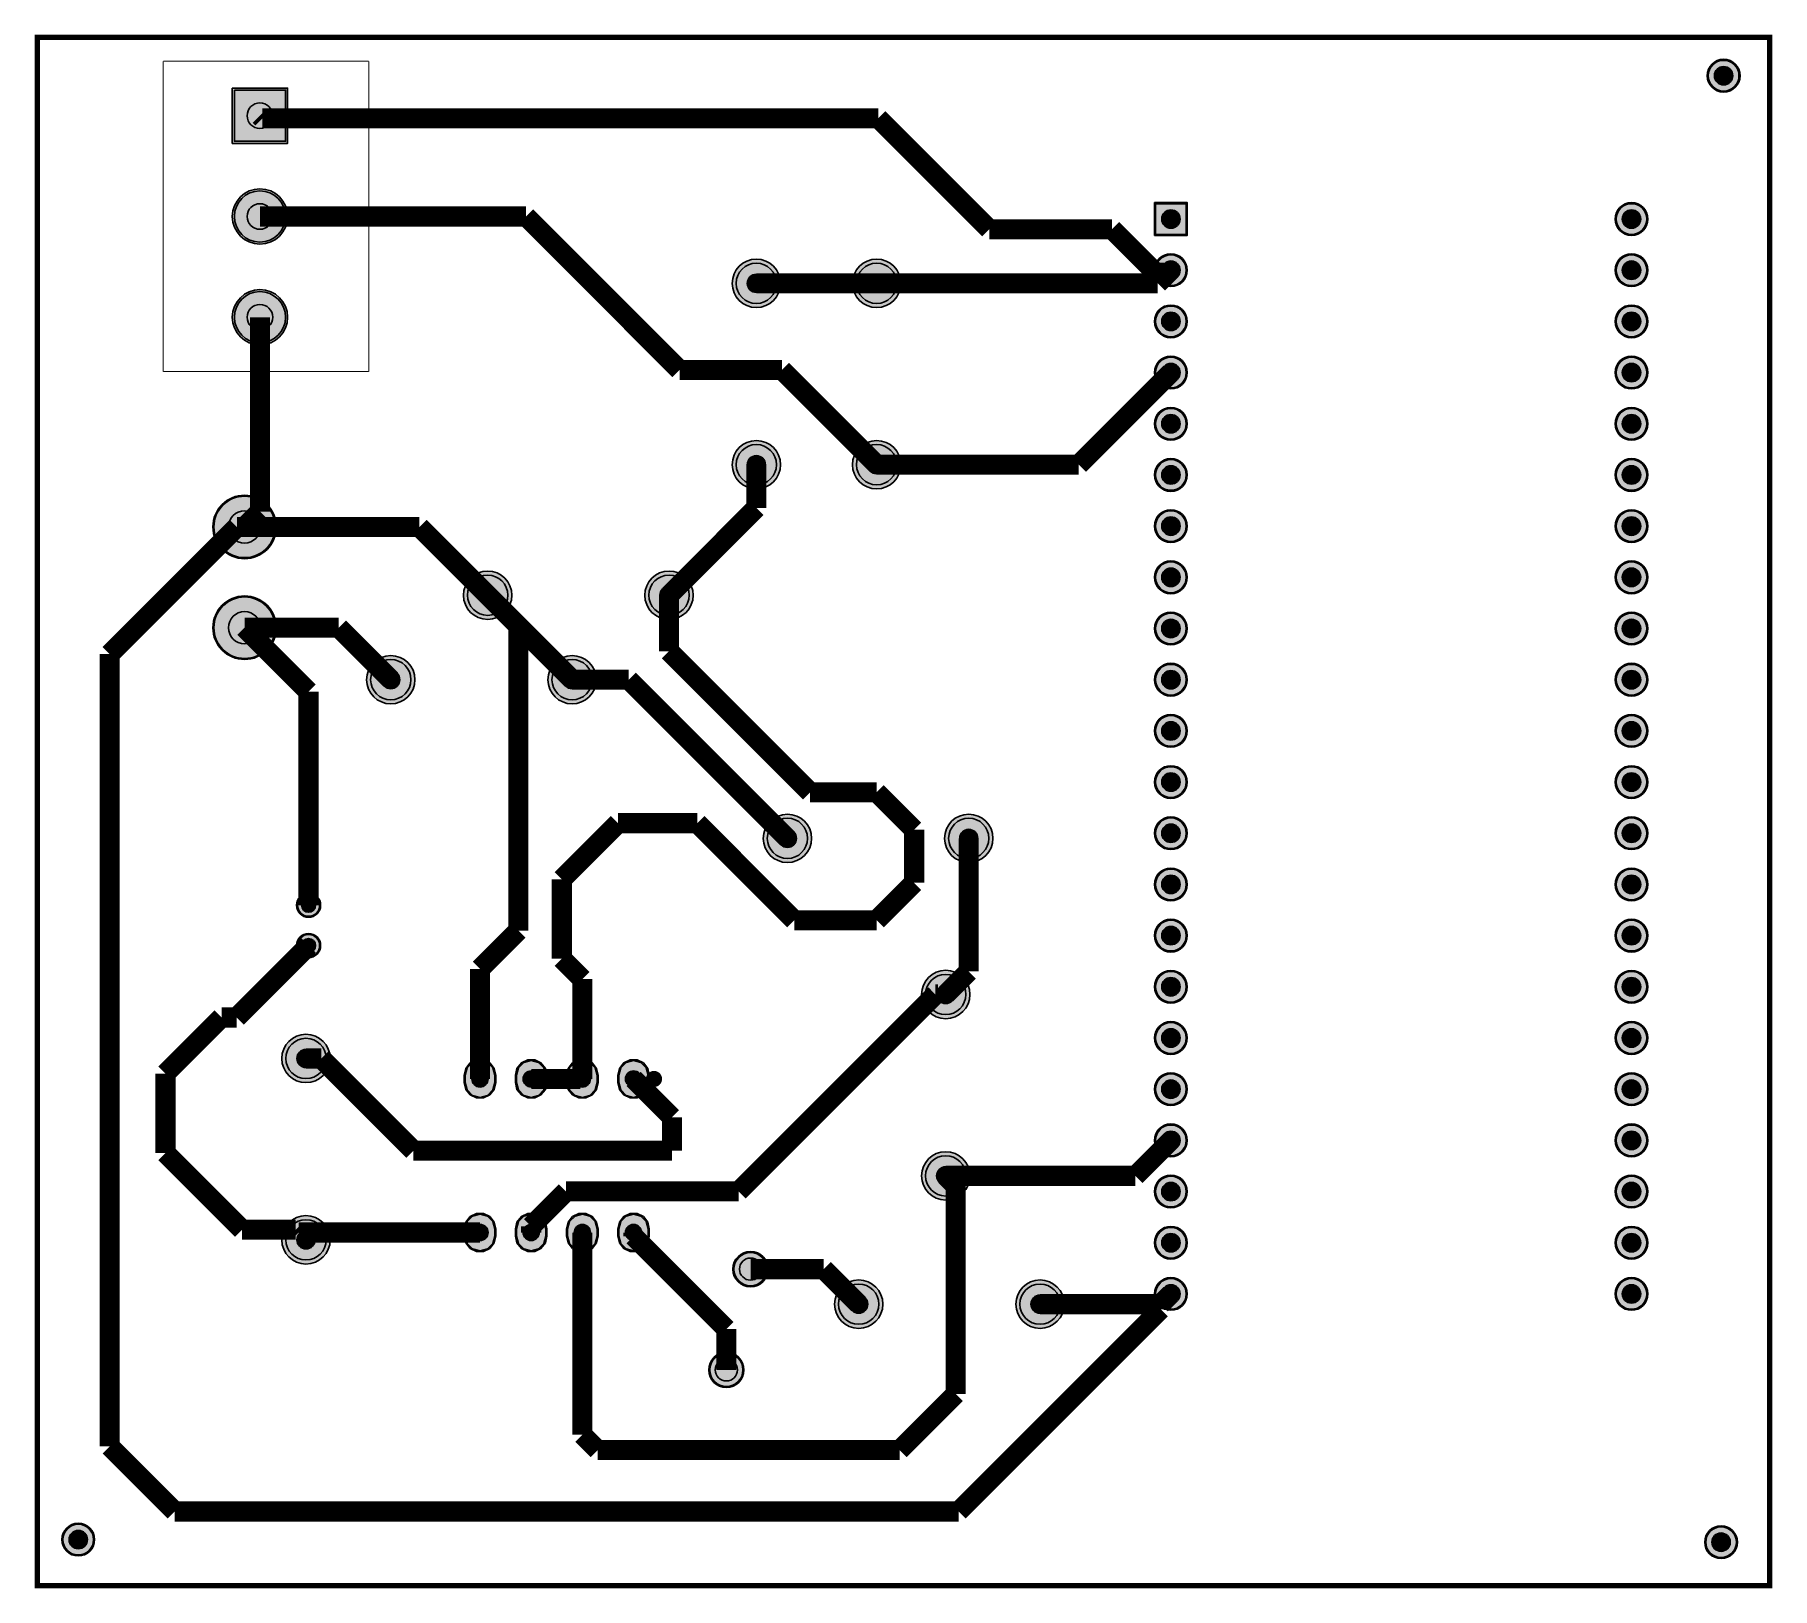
# Model space of a CAD drawing. Header units: millimetres. Extents: x -49.8 to 36.4, y -80.6 to -3.6.
import ezdxf

# ---------------------------------------------------------------- set-up
doc = ezdxf.new("R2010")
doc.units = ezdxf.units.MM
doc.header["$MEASUREMENT"] = 0
for name, color, linetype, true_color in [('Board-Outline-Layer', 7, 'Continuous', 0xff00ff), ('Bottom-Layer', 7, 'Continuous', 0x0000ff), ('Bottom-Paste-Mask-Layer', 7, 'Continuous', 0x800000), ('Bottom-Solder-Mask-Layer', 7, 'Continuous', 0xaa00ff), ('Document-Layer', 7, 'Continuous', 0xffffff), ('Hole-Layer', 7, 'Continuous', 0x222222), ('Mechanical-Layer', 7, 'Continuous', 0xf022f0), ('Multi-Layer', 7, 'Continuous', 0xc0c0c0), ('Top-Layer', 7, 'Continuous', 0xff0000), ('Top-Paste-Mask-Layer', 7, 'Continuous', 0x808080), ('Top-Solder-Mask-Layer', 7, 'Continuous', 0x800080)]:
    doc.layers.add(name, color=color, linetype=linetype, true_color=true_color)

msp = doc.modelspace()

# ---------------------------------------------------------------- hatches: boundary and pattern name
at = {"layer": 'Bottom-Layer'}
for points in [[(33.274, -5.588, 1), (34.798, -5.588, 1)], [(-39.878, -6.303), (-37.338, -6.303), (-37.338, -8.843), (-39.878, -8.843)], [(-39.878, -12.573, 1), (-37.338, -12.573, 1)], [(5.842, -13.462), (5.842, -11.938), (7.366, -11.938), (7.366, -13.462)], [(28.702, -12.7, 1), (30.226, -12.7, 1)], [(5.842, -15.24, 1), (7.366, -15.24, 1)], [(28.702, -15.24, 1), (30.226, -15.24, 1)], [(-14.97, -15.892, 1), (-12.97, -15.892, 1)], [(-9.001, -15.892, 1), (-7.001, -15.892, 1)], [(-39.878, -17.573, 1), (-37.338, -17.573, 1)], [(5.842, -17.78, 1), (7.366, -17.78, 1)], [(28.702, -17.78, 1), (30.226, -17.78, 1)], [(5.842, -20.32, 1), (7.366, -20.32, 1)], [(28.702, -20.32, 1), (30.226, -20.32, 1)], [(5.842, -22.86, 1), (7.366, -22.86, 1)], [(28.702, -22.86, 1), (30.226, -22.86, 1)], [(-14.97, -24.892, 1), (-12.97, -24.892, 1)], [(-9.001, -24.892, 1), (-7.001, -24.892, 1)], [(5.842, -25.4, 1), (7.366, -25.4, 1)], [(28.702, -25.4, 1), (30.226, -25.4, 1)], [(-40.894, -27.98, 1), (-37.846, -27.98, 1)], [(5.842, -27.94, 1), (7.366, -27.94, 1)], [(28.702, -27.94, 1), (30.226, -27.94, 1)], [(5.842, -30.48, 1), (7.366, -30.48, 1)], [(28.702, -30.48, 1), (30.226, -30.48, 1)], [(-28.305, -31.369, 1), (-26.305, -31.369, 1)], [(-19.305, -31.369, 1), (-17.305, -31.369, 1)], [(-40.894, -32.98, 1), (-37.846, -32.98, 1)], [(5.842, -33.02, 1), (7.366, -33.02, 1)], [(28.702, -33.02, 1), (30.226, -33.02, 1)], [(-33.114, -35.56, 1), (-31.114, -35.56, 1)], [(-24.114, -35.56, 1), (-22.114, -35.56, 1)], [(5.842, -35.56, 1), (7.366, -35.56, 1)], [(28.702, -35.56, 1), (30.226, -35.56, 1)], [(5.842, -38.1, 1), (7.366, -38.1, 1)], [(28.702, -38.1, 1), (30.226, -38.1, 1)], [(5.842, -40.64, 1), (7.366, -40.64, 1)], [(28.702, -40.64, 1), (30.226, -40.64, 1)], [(-13.429, -43.434, 1), (-11.429, -43.434, 1)], [(-4.429, -43.434, 1), (-2.429, -43.434, 1)], [(5.842, -43.18, 1), (7.366, -43.18, 1)], [(28.702, -43.18, 1), (30.226, -43.18, 1)], [(5.842, -45.72, 1), (7.366, -45.72, 1)], [(28.702, -45.72, 1), (30.226, -45.72, 1)], [(-36.745, -46.752, 1), (-35.645, -46.752, 1)], [(-36.745, -48.752, 1), (-35.645, -48.752, 1)], [(5.842, -48.26, 1), (7.366, -48.26, 1)], [(28.702, -48.26, 1), (30.226, -48.26, 1)], [(-5.572, -51.181, 1), (-3.572, -51.181, 1)], [(5.842, -50.8, 1), (7.366, -50.8, 1)], [(28.702, -50.8, 1), (30.226, -50.8, 1)], [(5.842, -53.34, 1), (7.366, -53.34, 1)], [(28.702, -53.34, 1), (30.226, -53.34, 1)], [(-37.322, -54.356, 1), (-35.322, -54.356, 1)], [(-28.416, -55.19), (-28.318, -54.825), (-28.051, -54.557), (-27.686, -54.46), (-27.321, -54.557), (-27.054, -54.825), (-26.956, -55.19), (-26.956, -55.555), (-27.054, -55.92), (-27.321, -56.187), (-27.686, -56.285), (-28.051, -56.187), (-28.318, -55.92), (-28.416, -55.555)], [(-25.876, -55.19), (-25.778, -54.825), (-25.511, -54.557), (-25.146, -54.46), (-24.781, -54.557), (-24.514, -54.825), (-24.416, -55.19), (-24.416, -55.555), (-24.514, -55.92), (-24.781, -56.187), (-25.146, -56.285), (-25.511, -56.187), (-25.778, -55.92), (-25.876, -55.555)], [(-23.336, -55.19), (-23.238, -54.825), (-22.971, -54.557), (-22.606, -54.46), (-22.241, -54.557), (-21.974, -54.825), (-21.876, -55.19), (-21.876, -55.555), (-21.974, -55.92), (-22.241, -56.187), (-22.606, -56.285), (-22.971, -56.187), (-23.238, -55.92), (-23.336, -55.555)], [(-20.796, -55.19), (-20.698, -54.825), (-20.431, -54.557), (-20.066, -54.46), (-19.701, -54.557), (-19.434, -54.825), (-19.336, -55.19), (-19.336, -55.555), (-19.434, -55.92), (-19.701, -56.187), (-20.066, -56.285), (-20.431, -56.187), (-20.698, -55.92), (-20.796, -55.555)], [(5.842, -55.88, 1), (7.366, -55.88, 1)], [(28.702, -55.88, 1), (30.226, -55.88, 1)], [(5.842, -58.42, 1), (7.366, -58.42, 1)], [(28.702, -58.42, 1), (30.226, -58.42, 1)], [(-5.572, -60.181, 1), (-3.572, -60.181, 1)], [(5.842, -60.96, 1), (7.366, -60.96, 1)], [(28.702, -60.96, 1), (30.226, -60.96, 1)], [(-28.416, -62.81), (-28.318, -62.445), (-28.051, -62.177), (-27.686, -62.08), (-27.321, -62.177), (-27.054, -62.445), (-26.956, -62.81), (-26.956, -63.175), (-27.054, -63.54), (-27.321, -63.807), (-27.686, -63.905), (-28.051, -63.807), (-28.318, -63.54), (-28.416, -63.175)], [(-25.876, -62.81), (-25.778, -62.445), (-25.511, -62.177), (-25.146, -62.08), (-24.781, -62.177), (-24.514, -62.445), (-24.416, -62.81), (-24.416, -63.175), (-24.514, -63.54), (-24.781, -63.807), (-25.146, -63.905), (-25.511, -63.807), (-25.778, -63.54), (-25.876, -63.175)], [(-23.336, -62.81), (-23.238, -62.445), (-22.971, -62.177), (-22.606, -62.08), (-22.241, -62.177), (-21.974, -62.445), (-21.876, -62.81), (-21.876, -63.175), (-21.974, -63.54), (-22.241, -63.807), (-22.606, -63.905), (-22.971, -63.807), (-23.238, -63.54), (-23.336, -63.175)], [(-20.796, -62.81), (-20.698, -62.445), (-20.431, -62.177), (-20.066, -62.08), (-19.701, -62.177), (-19.434, -62.445), (-19.336, -62.81), (-19.336, -63.175), (-19.434, -63.54), (-19.701, -63.807), (-20.066, -63.905), (-20.431, -63.807), (-20.698, -63.54), (-20.796, -63.175)], [(-37.322, -63.356, 1), (-35.322, -63.356, 1)], [(5.842, -63.5, 1), (7.366, -63.5, 1)], [(28.702, -63.5, 1), (30.226, -63.5, 1)], [(-15.084, -64.81, 1), (-13.434, -64.81, 1)], [(5.842, -66.04, 1), (7.366, -66.04, 1)], [(28.702, -66.04, 1), (30.226, -66.04, 1)], [(-9.89, -66.548, 1), (-7.89, -66.548, 1)], [(-0.89, -66.548, 1), (1.11, -66.548, 1)], [(-16.284, -69.81, 1), (-14.634, -69.81, 1)], [(-48.387, -78.232, 1), (-46.863, -78.232, 1)], [(33.147, -78.359, 1), (34.671, -78.359, 1)]]:
    msp.add_hatch(color=256, dxfattribs=at).paths.add_polyline_path(points)
at = {"layer": 'Bottom-Paste-Mask-Layer'}
for points in [[(33.274, -5.588, 1), (34.798, -5.588, 1)], [(-39.878, -6.303), (-37.338, -6.303), (-37.338, -8.843), (-39.878, -8.843)], [(-39.878, -12.573, 1), (-37.338, -12.573, 1)], [(5.842, -13.462), (5.842, -11.938), (7.366, -11.938), (7.366, -13.462)], [(28.702, -12.7, 1), (30.226, -12.7, 1)], [(5.842, -15.24, 1), (7.366, -15.24, 1)], [(28.702, -15.24, 1), (30.226, -15.24, 1)], [(-14.97, -15.892, 1), (-12.97, -15.892, 1)], [(-9.001, -15.892, 1), (-7.001, -15.892, 1)], [(-39.878, -17.573, 1), (-37.338, -17.573, 1)], [(5.842, -17.78, 1), (7.366, -17.78, 1)], [(28.702, -17.78, 1), (30.226, -17.78, 1)], [(5.842, -20.32, 1), (7.366, -20.32, 1)], [(28.702, -20.32, 1), (30.226, -20.32, 1)], [(5.842, -22.86, 1), (7.366, -22.86, 1)], [(28.702, -22.86, 1), (30.226, -22.86, 1)], [(-14.97, -24.892, 1), (-12.97, -24.892, 1)], [(-9.001, -24.892, 1), (-7.001, -24.892, 1)], [(5.842, -25.4, 1), (7.366, -25.4, 1)], [(28.702, -25.4, 1), (30.226, -25.4, 1)], [(-40.894, -27.98, 1), (-37.846, -27.98, 1)], [(5.842, -27.94, 1), (7.366, -27.94, 1)], [(28.702, -27.94, 1), (30.226, -27.94, 1)], [(5.842, -30.48, 1), (7.366, -30.48, 1)], [(28.702, -30.48, 1), (30.226, -30.48, 1)], [(-28.305, -31.369, 1), (-26.305, -31.369, 1)], [(-19.305, -31.369, 1), (-17.305, -31.369, 1)], [(-40.894, -32.98, 1), (-37.846, -32.98, 1)], [(5.842, -33.02, 1), (7.366, -33.02, 1)], [(28.702, -33.02, 1), (30.226, -33.02, 1)], [(-33.114, -35.56, 1), (-31.114, -35.56, 1)], [(-24.114, -35.56, 1), (-22.114, -35.56, 1)], [(5.842, -35.56, 1), (7.366, -35.56, 1)], [(28.702, -35.56, 1), (30.226, -35.56, 1)], [(5.842, -38.1, 1), (7.366, -38.1, 1)], [(28.702, -38.1, 1), (30.226, -38.1, 1)], [(5.842, -40.64, 1), (7.366, -40.64, 1)], [(28.702, -40.64, 1), (30.226, -40.64, 1)], [(-13.429, -43.434, 1), (-11.429, -43.434, 1)], [(-4.429, -43.434, 1), (-2.429, -43.434, 1)], [(5.842, -43.18, 1), (7.366, -43.18, 1)], [(28.702, -43.18, 1), (30.226, -43.18, 1)], [(5.842, -45.72, 1), (7.366, -45.72, 1)], [(28.702, -45.72, 1), (30.226, -45.72, 1)], [(-36.745, -46.752, 1), (-35.645, -46.752, 1)], [(-36.745, -48.752, 1), (-35.645, -48.752, 1)], [(5.842, -48.26, 1), (7.366, -48.26, 1)], [(28.702, -48.26, 1), (30.226, -48.26, 1)], [(-5.572, -51.181, 1), (-3.572, -51.181, 1)], [(5.842, -50.8, 1), (7.366, -50.8, 1)], [(28.702, -50.8, 1), (30.226, -50.8, 1)], [(5.842, -53.34, 1), (7.366, -53.34, 1)], [(28.702, -53.34, 1), (30.226, -53.34, 1)], [(-37.322, -54.356, 1), (-35.322, -54.356, 1)], [(-28.416, -55.19), (-28.318, -54.825), (-28.051, -54.557), (-27.686, -54.46), (-27.321, -54.557), (-27.054, -54.825), (-26.956, -55.19), (-26.956, -55.555), (-27.054, -55.92), (-27.321, -56.187), (-27.686, -56.285), (-28.051, -56.187), (-28.318, -55.92), (-28.416, -55.555)], [(-25.876, -55.19), (-25.778, -54.825), (-25.511, -54.557), (-25.146, -54.46), (-24.781, -54.557), (-24.514, -54.825), (-24.416, -55.19), (-24.416, -55.555), (-24.514, -55.92), (-24.781, -56.187), (-25.146, -56.285), (-25.511, -56.187), (-25.778, -55.92), (-25.876, -55.555)], [(-23.336, -55.19), (-23.238, -54.825), (-22.971, -54.557), (-22.606, -54.46), (-22.241, -54.557), (-21.974, -54.825), (-21.876, -55.19), (-21.876, -55.555), (-21.974, -55.92), (-22.241, -56.187), (-22.606, -56.285), (-22.971, -56.187), (-23.238, -55.92), (-23.336, -55.555)], [(-20.796, -55.19), (-20.698, -54.825), (-20.431, -54.557), (-20.066, -54.46), (-19.701, -54.557), (-19.434, -54.825), (-19.336, -55.19), (-19.336, -55.555), (-19.434, -55.92), (-19.701, -56.187), (-20.066, -56.285), (-20.431, -56.187), (-20.698, -55.92), (-20.796, -55.555)], [(5.842, -55.88, 1), (7.366, -55.88, 1)], [(28.702, -55.88, 1), (30.226, -55.88, 1)], [(5.842, -58.42, 1), (7.366, -58.42, 1)], [(28.702, -58.42, 1), (30.226, -58.42, 1)], [(-5.572, -60.181, 1), (-3.572, -60.181, 1)], [(5.842, -60.96, 1), (7.366, -60.96, 1)], [(28.702, -60.96, 1), (30.226, -60.96, 1)], [(-28.416, -62.81), (-28.318, -62.445), (-28.051, -62.177), (-27.686, -62.08), (-27.321, -62.177), (-27.054, -62.445), (-26.956, -62.81), (-26.956, -63.175), (-27.054, -63.54), (-27.321, -63.807), (-27.686, -63.905), (-28.051, -63.807), (-28.318, -63.54), (-28.416, -63.175)], [(-25.876, -62.81), (-25.778, -62.445), (-25.511, -62.177), (-25.146, -62.08), (-24.781, -62.177), (-24.514, -62.445), (-24.416, -62.81), (-24.416, -63.175), (-24.514, -63.54), (-24.781, -63.807), (-25.146, -63.905), (-25.511, -63.807), (-25.778, -63.54), (-25.876, -63.175)], [(-23.336, -62.81), (-23.238, -62.445), (-22.971, -62.177), (-22.606, -62.08), (-22.241, -62.177), (-21.974, -62.445), (-21.876, -62.81), (-21.876, -63.175), (-21.974, -63.54), (-22.241, -63.807), (-22.606, -63.905), (-22.971, -63.807), (-23.238, -63.54), (-23.336, -63.175)], [(-20.796, -62.81), (-20.698, -62.445), (-20.431, -62.177), (-20.066, -62.08), (-19.701, -62.177), (-19.434, -62.445), (-19.336, -62.81), (-19.336, -63.175), (-19.434, -63.54), (-19.701, -63.807), (-20.066, -63.905), (-20.431, -63.807), (-20.698, -63.54), (-20.796, -63.175)], [(-37.322, -63.356, 1), (-35.322, -63.356, 1)], [(5.842, -63.5, 1), (7.366, -63.5, 1)], [(28.702, -63.5, 1), (30.226, -63.5, 1)], [(-15.084, -64.81, 1), (-13.434, -64.81, 1)], [(5.842, -66.04, 1), (7.366, -66.04, 1)], [(28.702, -66.04, 1), (30.226, -66.04, 1)], [(-9.89, -66.548, 1), (-7.89, -66.548, 1)], [(-0.89, -66.548, 1), (1.11, -66.548, 1)], [(-16.284, -69.81, 1), (-14.634, -69.81, 1)], [(-48.387, -78.232, 1), (-46.863, -78.232, 1)], [(33.147, -78.359, 1), (34.671, -78.359, 1)]]:
    msp.add_hatch(color=256, dxfattribs=at).paths.add_polyline_path(points)
at = {"layer": 'Bottom-Solder-Mask-Layer'}
for points in [[(33.223, -5.588, 1), (34.849, -5.588, 1)], [(-39.98, -6.201), (-37.236, -6.201), (-37.236, -8.945), (-39.98, -8.945)], [(-39.98, -12.573, 1), (-37.236, -12.573, 1)], [(5.791, -13.513), (5.791, -11.887), (7.417, -11.887), (7.417, -13.513)], [(28.651, -12.7, 1), (30.277, -12.7, 1)], [(5.791, -15.24, 1), (7.417, -15.24, 1)], [(28.651, -15.24, 1), (30.277, -15.24, 1)], [(-15.17, -15.892, 1), (-12.77, -15.892, 1)], [(-9.201, -15.892, 1), (-6.801, -15.892, 1)], [(-39.98, -17.573, 1), (-37.236, -17.573, 1)], [(5.791, -17.78, 1), (7.417, -17.78, 1)], [(28.651, -17.78, 1), (30.277, -17.78, 1)], [(5.791, -20.32, 1), (7.417, -20.32, 1)], [(28.651, -20.32, 1), (30.277, -20.32, 1)], [(5.791, -22.86, 1), (7.417, -22.86, 1)], [(28.651, -22.86, 1), (30.277, -22.86, 1)], [(-15.17, -24.892, 1), (-12.77, -24.892, 1)], [(-9.201, -24.892, 1), (-6.801, -24.892, 1)], [(5.791, -25.4, 1), (7.417, -25.4, 1)], [(28.651, -25.4, 1), (30.277, -25.4, 1)], [(-40.945, -27.98, 1), (-37.795, -27.98, 1)], [(5.791, -27.94, 1), (7.417, -27.94, 1)], [(28.651, -27.94, 1), (30.277, -27.94, 1)], [(-28.505, -31.369, 1), (-26.105, -31.369, 1)], [(-19.505, -31.369, 1), (-17.105, -31.369, 1)], [(5.791, -30.48, 1), (7.417, -30.48, 1)], [(28.651, -30.48, 1), (30.277, -30.48, 1)], [(-40.945, -32.98, 1), (-37.795, -32.98, 1)], [(5.791, -33.02, 1), (7.417, -33.02, 1)], [(28.651, -33.02, 1), (30.277, -33.02, 1)], [(-33.314, -35.56, 1), (-30.914, -35.56, 1)], [(-24.314, -35.56, 1), (-21.914, -35.56, 1)], [(5.791, -35.56, 1), (7.417, -35.56, 1)], [(28.651, -35.56, 1), (30.277, -35.56, 1)], [(5.791, -38.1, 1), (7.417, -38.1, 1)], [(28.651, -38.1, 1), (30.277, -38.1, 1)], [(5.791, -40.64, 1), (7.417, -40.64, 1)], [(28.651, -40.64, 1), (30.277, -40.64, 1)], [(-13.629, -43.434, 1), (-11.229, -43.434, 1)], [(-4.629, -43.434, 1), (-2.229, -43.434, 1)], [(5.791, -43.18, 1), (7.417, -43.18, 1)], [(28.651, -43.18, 1), (30.277, -43.18, 1)], [(5.791, -45.72, 1), (7.417, -45.72, 1)], [(28.651, -45.72, 1), (30.277, -45.72, 1)], [(-36.795, -46.752, 1), (-35.595, -46.752, 1)], [(-36.795, -48.752, 1), (-35.595, -48.752, 1)], [(5.791, -48.26, 1), (7.417, -48.26, 1)], [(28.651, -48.26, 1), (30.277, -48.26, 1)], [(-5.772, -51.181, 1), (-3.372, -51.181, 1)], [(5.791, -50.8, 1), (7.417, -50.8, 1)], [(28.651, -50.8, 1), (30.277, -50.8, 1)], [(5.791, -53.34, 1), (7.417, -53.34, 1)], [(28.651, -53.34, 1), (30.277, -53.34, 1)], [(-37.522, -54.356, 1), (-35.122, -54.356, 1)], [(-28.467, -55.19), (-28.39, -54.851), (-28.173, -54.579), (-27.86, -54.428), (-27.512, -54.428), (-27.199, -54.579), (-26.983, -54.851), (-26.905, -55.19), (-26.905, -55.555), (-26.983, -55.893), (-27.199, -56.165), (-27.512, -56.316), (-27.86, -56.316), (-28.173, -56.165), (-28.39, -55.893), (-28.467, -55.555)], [(-25.927, -55.19), (-25.85, -54.851), (-25.633, -54.579), (-25.32, -54.428), (-24.972, -54.428), (-24.659, -54.579), (-24.443, -54.851), (-24.365, -55.19), (-24.365, -55.555), (-24.443, -55.893), (-24.659, -56.165), (-24.972, -56.316), (-25.32, -56.316), (-25.633, -56.165), (-25.85, -55.893), (-25.927, -55.555)], [(-23.387, -55.19), (-23.31, -54.851), (-23.093, -54.579), (-22.78, -54.428), (-22.432, -54.428), (-22.119, -54.579), (-21.903, -54.851), (-21.825, -55.19), (-21.825, -55.555), (-21.903, -55.893), (-22.119, -56.165), (-22.432, -56.316), (-22.78, -56.316), (-23.093, -56.165), (-23.31, -55.893), (-23.387, -55.555)], [(-20.847, -55.19), (-20.77, -54.851), (-20.553, -54.579), (-20.24, -54.428), (-19.892, -54.428), (-19.579, -54.579), (-19.363, -54.851), (-19.285, -55.19), (-19.285, -55.555), (-19.363, -55.893), (-19.579, -56.165), (-19.892, -56.316), (-20.24, -56.316), (-20.553, -56.165), (-20.77, -55.893), (-20.847, -55.555)], [(5.791, -55.88, 1), (7.417, -55.88, 1)], [(28.651, -55.88, 1), (30.277, -55.88, 1)], [(5.791, -58.42, 1), (7.417, -58.42, 1)], [(28.651, -58.42, 1), (30.277, -58.42, 1)], [(-5.772, -60.181, 1), (-3.372, -60.181, 1)], [(5.791, -60.96, 1), (7.417, -60.96, 1)], [(28.651, -60.96, 1), (30.277, -60.96, 1)], [(-28.467, -62.81), (-28.39, -62.471), (-28.173, -62.199), (-27.86, -62.048), (-27.512, -62.048), (-27.199, -62.199), (-26.983, -62.471), (-26.905, -62.81), (-26.905, -63.175), (-26.983, -63.513), (-27.199, -63.785), (-27.512, -63.936), (-27.86, -63.936), (-28.173, -63.785), (-28.39, -63.513), (-28.467, -63.175)], [(-25.927, -62.81), (-25.85, -62.471), (-25.633, -62.199), (-25.32, -62.048), (-24.972, -62.048), (-24.659, -62.199), (-24.443, -62.471), (-24.365, -62.81), (-24.365, -63.175), (-24.443, -63.513), (-24.659, -63.785), (-24.972, -63.936), (-25.32, -63.936), (-25.633, -63.785), (-25.85, -63.513), (-25.927, -63.175)], [(-23.387, -62.81), (-23.31, -62.471), (-23.093, -62.199), (-22.78, -62.048), (-22.432, -62.048), (-22.119, -62.199), (-21.903, -62.471), (-21.825, -62.81), (-21.825, -63.175), (-21.903, -63.513), (-22.119, -63.785), (-22.432, -63.936), (-22.78, -63.936), (-23.093, -63.785), (-23.31, -63.513), (-23.387, -63.175)], [(-20.847, -62.81), (-20.77, -62.471), (-20.553, -62.199), (-20.24, -62.048), (-19.892, -62.048), (-19.579, -62.199), (-19.363, -62.471), (-19.285, -62.81), (-19.285, -63.175), (-19.363, -63.513), (-19.579, -63.785), (-19.892, -63.936), (-20.24, -63.936), (-20.553, -63.785), (-20.77, -63.513), (-20.847, -63.175)], [(-37.522, -63.356, 1), (-35.122, -63.356, 1)], [(5.791, -63.5, 1), (7.417, -63.5, 1)], [(28.651, -63.5, 1), (30.277, -63.5, 1)], [(-15.134, -64.81, 1), (-13.384, -64.81, 1)], [(-10.09, -66.548, 1), (-7.69, -66.548, 1)], [(-1.09, -66.548, 1), (1.31, -66.548, 1)], [(5.791, -66.04, 1), (7.417, -66.04, 1)], [(28.651, -66.04, 1), (30.277, -66.04, 1)], [(-16.334, -69.81, 1), (-14.584, -69.81, 1)], [(-48.438, -78.232, 1), (-46.812, -78.232, 1)], [(33.096, -78.359, 1), (34.722, -78.359, 1)]]:
    msp.add_hatch(color=256, dxfattribs=at).paths.add_polyline_path(points)
at = {"layer": 'Hole-Layer'}
for points in [[(33.579, -5.588, 1), (34.493, -5.588, 1)], [(-39.243, -7.573, 1), (-37.973, -7.573, 1)], [(-39.243, -12.573, 1), (-37.973, -12.573, 1)], [(6.147, -12.7, 1), (7.061, -12.7, 1)], [(29.007, -12.7, 1), (29.921, -12.7, 1)], [(-14.42, -15.892, 1), (-13.52, -15.892, 1)], [(-8.451, -15.892, 1), (-7.551, -15.892, 1)], [(6.147, -15.24, 1), (7.061, -15.24, 1)], [(29.007, -15.24, 1), (29.921, -15.24, 1)], [(-39.243, -17.573, 1), (-37.973, -17.573, 1)], [(6.147, -17.78, 1), (7.061, -17.78, 1)], [(29.007, -17.78, 1), (29.921, -17.78, 1)], [(6.147, -20.32, 1), (7.061, -20.32, 1)], [(29.007, -20.32, 1), (29.921, -20.32, 1)], [(6.147, -22.86, 1), (7.061, -22.86, 1)], [(29.007, -22.86, 1), (29.921, -22.86, 1)], [(-14.42, -24.892, 1), (-13.52, -24.892, 1)], [(-8.451, -24.892, 1), (-7.551, -24.892, 1)], [(6.147, -25.4, 1), (7.061, -25.4, 1)], [(29.007, -25.4, 1), (29.921, -25.4, 1)], [(-40.17, -27.98, 1), (-38.57, -27.98, 1)], [(6.147, -27.94, 1), (7.061, -27.94, 1)], [(29.007, -27.94, 1), (29.921, -27.94, 1)], [(6.147, -30.48, 1), (7.061, -30.48, 1)], [(29.007, -30.48, 1), (29.921, -30.48, 1)], [(-27.755, -31.369, 1), (-26.855, -31.369, 1)], [(-18.755, -31.369, 1), (-17.855, -31.369, 1)], [(-40.17, -32.98, 1), (-38.57, -32.98, 1)], [(6.147, -33.02, 1), (7.061, -33.02, 1)], [(29.007, -33.02, 1), (29.921, -33.02, 1)], [(-32.564, -35.56, 1), (-31.664, -35.56, 1)], [(-23.564, -35.56, 1), (-22.664, -35.56, 1)], [(6.147, -35.56, 1), (7.061, -35.56, 1)], [(29.007, -35.56, 1), (29.921, -35.56, 1)], [(6.147, -38.1, 1), (7.061, -38.1, 1)], [(29.007, -38.1, 1), (29.921, -38.1, 1)], [(6.147, -40.64, 1), (7.061, -40.64, 1)], [(29.007, -40.64, 1), (29.921, -40.64, 1)], [(-12.879, -43.434, 1), (-11.979, -43.434, 1)], [(-3.879, -43.434, 1), (-2.979, -43.434, 1)], [(6.147, -43.18, 1), (7.061, -43.18, 1)], [(29.007, -43.18, 1), (29.921, -43.18, 1)], [(6.147, -45.72, 1), (7.061, -45.72, 1)], [(29.007, -45.72, 1), (29.921, -45.72, 1)], [(-36.545, -46.752, 1), (-35.845, -46.752, 1)], [(6.147, -48.26, 1), (7.061, -48.26, 1)], [(29.007, -48.26, 1), (29.921, -48.26, 1)], [(-36.545, -48.752, 1), (-35.845, -48.752, 1)], [(-5.022, -51.181, 1), (-4.122, -51.181, 1)], [(6.147, -50.8, 1), (7.061, -50.8, 1)], [(29.007, -50.8, 1), (29.921, -50.8, 1)], [(6.147, -53.34, 1), (7.061, -53.34, 1)], [(29.007, -53.34, 1), (29.921, -53.34, 1)], [(-36.772, -54.356, 1), (-35.872, -54.356, 1)], [(-28.086, -55.372, 1), (-27.286, -55.372, 1)], [(-25.546, -55.372, 1), (-24.746, -55.372, 1)], [(-23.006, -55.372, 1), (-22.206, -55.372, 1)], [(-20.466, -55.372, 1), (-19.666, -55.372, 1)], [(6.147, -55.88, 1), (7.061, -55.88, 1)], [(29.007, -55.88, 1), (29.921, -55.88, 1)], [(6.147, -58.42, 1), (7.061, -58.42, 1)], [(29.007, -58.42, 1), (29.921, -58.42, 1)], [(-5.022, -60.181, 1), (-4.122, -60.181, 1)], [(6.147, -60.96, 1), (7.061, -60.96, 1)], [(29.007, -60.96, 1), (29.921, -60.96, 1)], [(-36.772, -63.356, 1), (-35.872, -63.356, 1)], [(-28.086, -62.992, 1), (-27.286, -62.992, 1)], [(-25.546, -62.992, 1), (-24.746, -62.992, 1)], [(-23.006, -62.992, 1), (-22.206, -62.992, 1)], [(-20.466, -62.992, 1), (-19.666, -62.992, 1)], [(6.147, -63.5, 1), (7.061, -63.5, 1)], [(29.007, -63.5, 1), (29.921, -63.5, 1)], [(-14.809, -64.81, 1), (-13.709, -64.81, 1)], [(-9.34, -66.548, 1), (-8.44, -66.548, 1)], [(-0.34, -66.548, 1), (0.56, -66.548, 1)], [(6.147, -66.04, 1), (7.061, -66.04, 1)], [(29.007, -66.04, 1), (29.921, -66.04, 1)], [(-16.009, -69.81, 1), (-14.909, -69.81, 1)], [(-48.082, -78.232, 1), (-47.168, -78.232, 1)], [(33.452, -78.359, 1), (34.366, -78.359, 1)]]:
    msp.add_hatch(color=256, dxfattribs=at).paths.add_polyline_path(points)
at = {"layer": 'Multi-Layer'}
for points in [[(33.274, -5.588, 1), (34.798, -5.588, 1)], [(33.274, -5.588, 1), (34.798, -5.588, 1)], [(33.274, -5.588, 1), (34.798, -5.588, 1)], [(-39.878, -6.303), (-37.338, -6.303), (-37.338, -8.843), (-39.878, -8.843)], [(-39.878, -6.303), (-37.338, -6.303), (-37.338, -8.843), (-39.878, -8.843)], [(-39.878, -6.303), (-37.338, -6.303), (-37.338, -8.843), (-39.878, -8.843)], [(-39.878, -12.573, 1), (-37.338, -12.573, 1)], [(-39.878, -12.573, 1), (-37.338, -12.573, 1)], [(-39.878, -12.573, 1), (-37.338, -12.573, 1)], [(5.842, -13.462), (5.842, -11.938), (7.366, -11.938), (7.366, -13.462)], [(5.842, -13.462), (5.842, -11.938), (7.366, -11.938), (7.366, -13.462)], [(5.842, -13.462), (5.842, -11.938), (7.366, -11.938), (7.366, -13.462)], [(28.702, -12.7, 1), (30.226, -12.7, 1)], [(28.702, -12.7, 1), (30.226, -12.7, 1)], [(28.702, -12.7, 1), (30.226, -12.7, 1)], [(5.842, -15.24, 1), (7.366, -15.24, 1)], [(5.842, -15.24, 1), (7.366, -15.24, 1)], [(5.842, -15.24, 1), (7.366, -15.24, 1)], [(28.702, -15.24, 1), (30.226, -15.24, 1)], [(28.702, -15.24, 1), (30.226, -15.24, 1)], [(28.702, -15.24, 1), (30.226, -15.24, 1)], [(-14.97, -15.892, 1), (-12.97, -15.892, 1)], [(-14.97, -15.892, 1), (-12.97, -15.892, 1)], [(-14.97, -15.892, 1), (-12.97, -15.892, 1)], [(-9.001, -15.892, 1), (-7.001, -15.892, 1)], [(-9.001, -15.892, 1), (-7.001, -15.892, 1)], [(-9.001, -15.892, 1), (-7.001, -15.892, 1)], [(-39.878, -17.573, 1), (-37.338, -17.573, 1)], [(-39.878, -17.573, 1), (-37.338, -17.573, 1)], [(-39.878, -17.573, 1), (-37.338, -17.573, 1)], [(5.842, -17.78, 1), (7.366, -17.78, 1)], [(5.842, -17.78, 1), (7.366, -17.78, 1)], [(5.842, -17.78, 1), (7.366, -17.78, 1)], [(28.702, -17.78, 1), (30.226, -17.78, 1)], [(28.702, -17.78, 1), (30.226, -17.78, 1)], [(28.702, -17.78, 1), (30.226, -17.78, 1)], [(5.842, -20.32, 1), (7.366, -20.32, 1)], [(5.842, -20.32, 1), (7.366, -20.32, 1)], [(5.842, -20.32, 1), (7.366, -20.32, 1)], [(28.702, -20.32, 1), (30.226, -20.32, 1)], [(28.702, -20.32, 1), (30.226, -20.32, 1)], [(28.702, -20.32, 1), (30.226, -20.32, 1)], [(5.842, -22.86, 1), (7.366, -22.86, 1)], [(5.842, -22.86, 1), (7.366, -22.86, 1)], [(5.842, -22.86, 1), (7.366, -22.86, 1)], [(28.702, -22.86, 1), (30.226, -22.86, 1)], [(28.702, -22.86, 1), (30.226, -22.86, 1)], [(28.702, -22.86, 1), (30.226, -22.86, 1)], [(-14.97, -24.892, 1), (-12.97, -24.892, 1)], [(-14.97, -24.892, 1), (-12.97, -24.892, 1)], [(-14.97, -24.892, 1), (-12.97, -24.892, 1)], [(-9.001, -24.892, 1), (-7.001, -24.892, 1)], [(-9.001, -24.892, 1), (-7.001, -24.892, 1)], [(-9.001, -24.892, 1), (-7.001, -24.892, 1)], [(5.842, -25.4, 1), (7.366, -25.4, 1)], [(5.842, -25.4, 1), (7.366, -25.4, 1)], [(5.842, -25.4, 1), (7.366, -25.4, 1)], [(28.702, -25.4, 1), (30.226, -25.4, 1)], [(28.702, -25.4, 1), (30.226, -25.4, 1)], [(28.702, -25.4, 1), (30.226, -25.4, 1)], [(-40.894, -27.98, 1), (-37.846, -27.98, 1)], [(-40.894, -27.98, 1), (-37.846, -27.98, 1)], [(-40.894, -27.98, 1), (-37.846, -27.98, 1)], [(5.842, -27.94, 1), (7.366, -27.94, 1)], [(5.842, -27.94, 1), (7.366, -27.94, 1)], [(5.842, -27.94, 1), (7.366, -27.94, 1)], [(28.702, -27.94, 1), (30.226, -27.94, 1)], [(28.702, -27.94, 1), (30.226, -27.94, 1)], [(28.702, -27.94, 1), (30.226, -27.94, 1)], [(5.842, -30.48, 1), (7.366, -30.48, 1)], [(5.842, -30.48, 1), (7.366, -30.48, 1)], [(5.842, -30.48, 1), (7.366, -30.48, 1)], [(28.702, -30.48, 1), (30.226, -30.48, 1)], [(28.702, -30.48, 1), (30.226, -30.48, 1)], [(28.702, -30.48, 1), (30.226, -30.48, 1)], [(-28.305, -31.369, 1), (-26.305, -31.369, 1)], [(-28.305, -31.369, 1), (-26.305, -31.369, 1)], [(-28.305, -31.369, 1), (-26.305, -31.369, 1)], [(-19.305, -31.369, 1), (-17.305, -31.369, 1)], [(-19.305, -31.369, 1), (-17.305, -31.369, 1)], [(-19.305, -31.369, 1), (-17.305, -31.369, 1)], [(-40.894, -32.98, 1), (-37.846, -32.98, 1)], [(-40.894, -32.98, 1), (-37.846, -32.98, 1)], [(-40.894, -32.98, 1), (-37.846, -32.98, 1)], [(5.842, -33.02, 1), (7.366, -33.02, 1)], [(5.842, -33.02, 1), (7.366, -33.02, 1)], [(5.842, -33.02, 1), (7.366, -33.02, 1)], [(28.702, -33.02, 1), (30.226, -33.02, 1)], [(28.702, -33.02, 1), (30.226, -33.02, 1)], [(28.702, -33.02, 1), (30.226, -33.02, 1)], [(-33.114, -35.56, 1), (-31.114, -35.56, 1)], [(-33.114, -35.56, 1), (-31.114, -35.56, 1)], [(-33.114, -35.56, 1), (-31.114, -35.56, 1)], [(-24.114, -35.56, 1), (-22.114, -35.56, 1)], [(-24.114, -35.56, 1), (-22.114, -35.56, 1)], [(-24.114, -35.56, 1), (-22.114, -35.56, 1)], [(5.842, -35.56, 1), (7.366, -35.56, 1)], [(5.842, -35.56, 1), (7.366, -35.56, 1)], [(5.842, -35.56, 1), (7.366, -35.56, 1)], [(28.702, -35.56, 1), (30.226, -35.56, 1)], [(28.702, -35.56, 1), (30.226, -35.56, 1)], [(28.702, -35.56, 1), (30.226, -35.56, 1)], [(5.842, -38.1, 1), (7.366, -38.1, 1)], [(5.842, -38.1, 1), (7.366, -38.1, 1)], [(5.842, -38.1, 1), (7.366, -38.1, 1)], [(28.702, -38.1, 1), (30.226, -38.1, 1)], [(28.702, -38.1, 1), (30.226, -38.1, 1)], [(28.702, -38.1, 1), (30.226, -38.1, 1)], [(5.842, -40.64, 1), (7.366, -40.64, 1)], [(5.842, -40.64, 1), (7.366, -40.64, 1)], [(5.842, -40.64, 1), (7.366, -40.64, 1)], [(28.702, -40.64, 1), (30.226, -40.64, 1)], [(28.702, -40.64, 1), (30.226, -40.64, 1)], [(28.702, -40.64, 1), (30.226, -40.64, 1)], [(-13.429, -43.434, 1), (-11.429, -43.434, 1)], [(-13.429, -43.434, 1), (-11.429, -43.434, 1)], [(-13.429, -43.434, 1), (-11.429, -43.434, 1)], [(-4.429, -43.434, 1), (-2.429, -43.434, 1)], [(-4.429, -43.434, 1), (-2.429, -43.434, 1)], [(-4.429, -43.434, 1), (-2.429, -43.434, 1)], [(5.842, -43.18, 1), (7.366, -43.18, 1)], [(5.842, -43.18, 1), (7.366, -43.18, 1)], [(5.842, -43.18, 1), (7.366, -43.18, 1)], [(28.702, -43.18, 1), (30.226, -43.18, 1)], [(28.702, -43.18, 1), (30.226, -43.18, 1)], [(28.702, -43.18, 1), (30.226, -43.18, 1)], [(5.842, -45.72, 1), (7.366, -45.72, 1)], [(5.842, -45.72, 1), (7.366, -45.72, 1)], [(5.842, -45.72, 1), (7.366, -45.72, 1)], [(28.702, -45.72, 1), (30.226, -45.72, 1)], [(28.702, -45.72, 1), (30.226, -45.72, 1)], [(28.702, -45.72, 1), (30.226, -45.72, 1)], [(-36.745, -46.752, 1), (-35.645, -46.752, 1)], [(-36.745, -46.752, 1), (-35.645, -46.752, 1)], [(-36.745, -46.752, 1), (-35.645, -46.752, 1)], [(-36.745, -48.752, 1), (-35.645, -48.752, 1)], [(-36.745, -48.752, 1), (-35.645, -48.752, 1)], [(-36.745, -48.752, 1), (-35.645, -48.752, 1)], [(5.842, -48.26, 1), (7.366, -48.26, 1)], [(5.842, -48.26, 1), (7.366, -48.26, 1)], [(5.842, -48.26, 1), (7.366, -48.26, 1)], [(28.702, -48.26, 1), (30.226, -48.26, 1)], [(28.702, -48.26, 1), (30.226, -48.26, 1)], [(28.702, -48.26, 1), (30.226, -48.26, 1)], [(-5.572, -51.181, 1), (-3.572, -51.181, 1)], [(-5.572, -51.181, 1), (-3.572, -51.181, 1)], [(-5.572, -51.181, 1), (-3.572, -51.181, 1)], [(5.842, -50.8, 1), (7.366, -50.8, 1)], [(5.842, -50.8, 1), (7.366, -50.8, 1)], [(5.842, -50.8, 1), (7.366, -50.8, 1)], [(28.702, -50.8, 1), (30.226, -50.8, 1)], [(28.702, -50.8, 1), (30.226, -50.8, 1)], [(28.702, -50.8, 1), (30.226, -50.8, 1)], [(5.842, -53.34, 1), (7.366, -53.34, 1)], [(5.842, -53.34, 1), (7.366, -53.34, 1)], [(5.842, -53.34, 1), (7.366, -53.34, 1)], [(28.702, -53.34, 1), (30.226, -53.34, 1)], [(28.702, -53.34, 1), (30.226, -53.34, 1)], [(28.702, -53.34, 1), (30.226, -53.34, 1)], [(-37.322, -54.356, 1), (-35.322, -54.356, 1)], [(-37.322, -54.356, 1), (-35.322, -54.356, 1)], [(-37.322, -54.356, 1), (-35.322, -54.356, 1)], [(-28.416, -55.19), (-28.318, -54.825), (-28.051, -54.557), (-27.686, -54.46), (-27.321, -54.557), (-27.054, -54.825), (-26.956, -55.19), (-26.956, -55.555), (-27.054, -55.92), (-27.321, -56.187), (-27.686, -56.285), (-28.051, -56.187), (-28.318, -55.92), (-28.416, -55.555)], [(-28.416, -55.19), (-28.318, -54.825), (-28.051, -54.557), (-27.686, -54.46), (-27.321, -54.557), (-27.054, -54.825), (-26.956, -55.19), (-26.956, -55.555), (-27.054, -55.92), (-27.321, -56.187), (-27.686, -56.285), (-28.051, -56.187), (-28.318, -55.92), (-28.416, -55.555)], [(-28.416, -55.19), (-28.318, -54.825), (-28.051, -54.557), (-27.686, -54.46), (-27.321, -54.557), (-27.054, -54.825), (-26.956, -55.19), (-26.956, -55.555), (-27.054, -55.92), (-27.321, -56.187), (-27.686, -56.285), (-28.051, -56.187), (-28.318, -55.92), (-28.416, -55.555)], [(-25.876, -55.19), (-25.778, -54.825), (-25.511, -54.557), (-25.146, -54.46), (-24.781, -54.557), (-24.514, -54.825), (-24.416, -55.19), (-24.416, -55.555), (-24.514, -55.92), (-24.781, -56.187), (-25.146, -56.285), (-25.511, -56.187), (-25.778, -55.92), (-25.876, -55.555)], [(-25.876, -55.19), (-25.778, -54.825), (-25.511, -54.557), (-25.146, -54.46), (-24.781, -54.557), (-24.514, -54.825), (-24.416, -55.19), (-24.416, -55.555), (-24.514, -55.92), (-24.781, -56.187), (-25.146, -56.285), (-25.511, -56.187), (-25.778, -55.92), (-25.876, -55.555)], [(-25.876, -55.19), (-25.778, -54.825), (-25.511, -54.557), (-25.146, -54.46), (-24.781, -54.557), (-24.514, -54.825), (-24.416, -55.19), (-24.416, -55.555), (-24.514, -55.92), (-24.781, -56.187), (-25.146, -56.285), (-25.511, -56.187), (-25.778, -55.92), (-25.876, -55.555)], [(-23.336, -55.19), (-23.238, -54.825), (-22.971, -54.557), (-22.606, -54.46), (-22.241, -54.557), (-21.974, -54.825), (-21.876, -55.19), (-21.876, -55.555), (-21.974, -55.92), (-22.241, -56.187), (-22.606, -56.285), (-22.971, -56.187), (-23.238, -55.92), (-23.336, -55.555)], [(-23.336, -55.19), (-23.238, -54.825), (-22.971, -54.557), (-22.606, -54.46), (-22.241, -54.557), (-21.974, -54.825), (-21.876, -55.19), (-21.876, -55.555), (-21.974, -55.92), (-22.241, -56.187), (-22.606, -56.285), (-22.971, -56.187), (-23.238, -55.92), (-23.336, -55.555)], [(-23.336, -55.19), (-23.238, -54.825), (-22.971, -54.557), (-22.606, -54.46), (-22.241, -54.557), (-21.974, -54.825), (-21.876, -55.19), (-21.876, -55.555), (-21.974, -55.92), (-22.241, -56.187), (-22.606, -56.285), (-22.971, -56.187), (-23.238, -55.92), (-23.336, -55.555)], [(-20.796, -55.19), (-20.698, -54.825), (-20.431, -54.557), (-20.066, -54.46), (-19.701, -54.557), (-19.434, -54.825), (-19.336, -55.19), (-19.336, -55.555), (-19.434, -55.92), (-19.701, -56.187), (-20.066, -56.285), (-20.431, -56.187), (-20.698, -55.92), (-20.796, -55.555)], [(-20.796, -55.19), (-20.698, -54.825), (-20.431, -54.557), (-20.066, -54.46), (-19.701, -54.557), (-19.434, -54.825), (-19.336, -55.19), (-19.336, -55.555), (-19.434, -55.92), (-19.701, -56.187), (-20.066, -56.285), (-20.431, -56.187), (-20.698, -55.92), (-20.796, -55.555)], [(-20.796, -55.19), (-20.698, -54.825), (-20.431, -54.557), (-20.066, -54.46), (-19.701, -54.557), (-19.434, -54.825), (-19.336, -55.19), (-19.336, -55.555), (-19.434, -55.92), (-19.701, -56.187), (-20.066, -56.285), (-20.431, -56.187), (-20.698, -55.92), (-20.796, -55.555)], [(5.842, -55.88, 1), (7.366, -55.88, 1)], [(5.842, -55.88, 1), (7.366, -55.88, 1)], [(5.842, -55.88, 1), (7.366, -55.88, 1)], [(28.702, -55.88, 1), (30.226, -55.88, 1)], [(28.702, -55.88, 1), (30.226, -55.88, 1)], [(28.702, -55.88, 1), (30.226, -55.88, 1)], [(5.842, -58.42, 1), (7.366, -58.42, 1)], [(5.842, -58.42, 1), (7.366, -58.42, 1)], [(5.842, -58.42, 1), (7.366, -58.42, 1)], [(28.702, -58.42, 1), (30.226, -58.42, 1)], [(28.702, -58.42, 1), (30.226, -58.42, 1)], [(28.702, -58.42, 1), (30.226, -58.42, 1)], [(-5.572, -60.181, 1), (-3.572, -60.181, 1)], [(-5.572, -60.181, 1), (-3.572, -60.181, 1)], [(-5.572, -60.181, 1), (-3.572, -60.181, 1)], [(5.842, -60.96, 1), (7.366, -60.96, 1)], [(5.842, -60.96, 1), (7.366, -60.96, 1)], [(5.842, -60.96, 1), (7.366, -60.96, 1)], [(28.702, -60.96, 1), (30.226, -60.96, 1)], [(28.702, -60.96, 1), (30.226, -60.96, 1)], [(28.702, -60.96, 1), (30.226, -60.96, 1)], [(-28.416, -62.81), (-28.318, -62.445), (-28.051, -62.177), (-27.686, -62.08), (-27.321, -62.177), (-27.054, -62.445), (-26.956, -62.81), (-26.956, -63.175), (-27.054, -63.54), (-27.321, -63.807), (-27.686, -63.905), (-28.051, -63.807), (-28.318, -63.54), (-28.416, -63.175)], [(-28.416, -62.81), (-28.318, -62.445), (-28.051, -62.177), (-27.686, -62.08), (-27.321, -62.177), (-27.054, -62.445), (-26.956, -62.81), (-26.956, -63.175), (-27.054, -63.54), (-27.321, -63.807), (-27.686, -63.905), (-28.051, -63.807), (-28.318, -63.54), (-28.416, -63.175)], [(-28.416, -62.81), (-28.318, -62.445), (-28.051, -62.177), (-27.686, -62.08), (-27.321, -62.177), (-27.054, -62.445), (-26.956, -62.81), (-26.956, -63.175), (-27.054, -63.54), (-27.321, -63.807), (-27.686, -63.905), (-28.051, -63.807), (-28.318, -63.54), (-28.416, -63.175)], [(-25.876, -62.81), (-25.778, -62.445), (-25.511, -62.177), (-25.146, -62.08), (-24.781, -62.177), (-24.514, -62.445), (-24.416, -62.81), (-24.416, -63.175), (-24.514, -63.54), (-24.781, -63.807), (-25.146, -63.905), (-25.511, -63.807), (-25.778, -63.54), (-25.876, -63.175)], [(-25.876, -62.81), (-25.778, -62.445), (-25.511, -62.177), (-25.146, -62.08), (-24.781, -62.177), (-24.514, -62.445), (-24.416, -62.81), (-24.416, -63.175), (-24.514, -63.54), (-24.781, -63.807), (-25.146, -63.905), (-25.511, -63.807), (-25.778, -63.54), (-25.876, -63.175)], [(-25.876, -62.81), (-25.778, -62.445), (-25.511, -62.177), (-25.146, -62.08), (-24.781, -62.177), (-24.514, -62.445), (-24.416, -62.81), (-24.416, -63.175), (-24.514, -63.54), (-24.781, -63.807), (-25.146, -63.905), (-25.511, -63.807), (-25.778, -63.54), (-25.876, -63.175)], [(-23.336, -62.81), (-23.238, -62.445), (-22.971, -62.177), (-22.606, -62.08), (-22.241, -62.177), (-21.974, -62.445), (-21.876, -62.81), (-21.876, -63.175), (-21.974, -63.54), (-22.241, -63.807), (-22.606, -63.905), (-22.971, -63.807), (-23.238, -63.54), (-23.336, -63.175)], [(-23.336, -62.81), (-23.238, -62.445), (-22.971, -62.177), (-22.606, -62.08), (-22.241, -62.177), (-21.974, -62.445), (-21.876, -62.81), (-21.876, -63.175), (-21.974, -63.54), (-22.241, -63.807), (-22.606, -63.905), (-22.971, -63.807), (-23.238, -63.54), (-23.336, -63.175)], [(-23.336, -62.81), (-23.238, -62.445), (-22.971, -62.177), (-22.606, -62.08), (-22.241, -62.177), (-21.974, -62.445), (-21.876, -62.81), (-21.876, -63.175), (-21.974, -63.54), (-22.241, -63.807), (-22.606, -63.905), (-22.971, -63.807), (-23.238, -63.54), (-23.336, -63.175)], [(-20.796, -62.81), (-20.698, -62.445), (-20.431, -62.177), (-20.066, -62.08), (-19.701, -62.177), (-19.434, -62.445), (-19.336, -62.81), (-19.336, -63.175), (-19.434, -63.54), (-19.701, -63.807), (-20.066, -63.905), (-20.431, -63.807), (-20.698, -63.54), (-20.796, -63.175)], [(-20.796, -62.81), (-20.698, -62.445), (-20.431, -62.177), (-20.066, -62.08), (-19.701, -62.177), (-19.434, -62.445), (-19.336, -62.81), (-19.336, -63.175), (-19.434, -63.54), (-19.701, -63.807), (-20.066, -63.905), (-20.431, -63.807), (-20.698, -63.54), (-20.796, -63.175)], [(-20.796, -62.81), (-20.698, -62.445), (-20.431, -62.177), (-20.066, -62.08), (-19.701, -62.177), (-19.434, -62.445), (-19.336, -62.81), (-19.336, -63.175), (-19.434, -63.54), (-19.701, -63.807), (-20.066, -63.905), (-20.431, -63.807), (-20.698, -63.54), (-20.796, -63.175)], [(-37.322, -63.356, 1), (-35.322, -63.356, 1)], [(-37.322, -63.356, 1), (-35.322, -63.356, 1)], [(-37.322, -63.356, 1), (-35.322, -63.356, 1)], [(5.842, -63.5, 1), (7.366, -63.5, 1)], [(5.842, -63.5, 1), (7.366, -63.5, 1)], [(5.842, -63.5, 1), (7.366, -63.5, 1)], [(28.702, -63.5, 1), (30.226, -63.5, 1)], [(28.702, -63.5, 1), (30.226, -63.5, 1)], [(28.702, -63.5, 1), (30.226, -63.5, 1)], [(-15.084, -64.81, 1), (-13.434, -64.81, 1)], [(-15.084, -64.81, 1), (-13.434, -64.81, 1)], [(-15.084, -64.81, 1), (-13.434, -64.81, 1)], [(5.842, -66.04, 1), (7.366, -66.04, 1)], [(5.842, -66.04, 1), (7.366, -66.04, 1)], [(5.842, -66.04, 1), (7.366, -66.04, 1)], [(28.702, -66.04, 1), (30.226, -66.04, 1)], [(28.702, -66.04, 1), (30.226, -66.04, 1)], [(28.702, -66.04, 1), (30.226, -66.04, 1)], [(-9.89, -66.548, 1), (-7.89, -66.548, 1)], [(-9.89, -66.548, 1), (-7.89, -66.548, 1)], [(-9.89, -66.548, 1), (-7.89, -66.548, 1)], [(-0.89, -66.548, 1), (1.11, -66.548, 1)], [(-0.89, -66.548, 1), (1.11, -66.548, 1)], [(-0.89, -66.548, 1), (1.11, -66.548, 1)], [(-16.284, -69.81, 1), (-14.634, -69.81, 1)], [(-16.284, -69.81, 1), (-14.634, -69.81, 1)], [(-16.284, -69.81, 1), (-14.634, -69.81, 1)], [(-48.387, -78.232, 1), (-46.863, -78.232, 1)], [(-48.387, -78.232, 1), (-46.863, -78.232, 1)], [(-48.387, -78.232, 1), (-46.863, -78.232, 1)], [(33.147, -78.359, 1), (34.671, -78.359, 1)], [(33.147, -78.359, 1), (34.671, -78.359, 1)], [(33.147, -78.359, 1), (34.671, -78.359, 1)]]:
    msp.add_hatch(color=256, dxfattribs=at).paths.add_polyline_path(points)
at = {"layer": 'Top-Layer'}
for points in [[(33.274, -5.588, 1), (34.798, -5.588, 1)], [(-39.878, -6.303), (-37.338, -6.303), (-37.338, -8.843), (-39.878, -8.843)], [(-39.878, -12.573, 1), (-37.338, -12.573, 1)], [(5.842, -13.462), (5.842, -11.938), (7.366, -11.938), (7.366, -13.462)], [(28.702, -12.7, 1), (30.226, -12.7, 1)], [(5.842, -15.24, 1), (7.366, -15.24, 1)], [(28.702, -15.24, 1), (30.226, -15.24, 1)], [(-14.97, -15.892, 1), (-12.97, -15.892, 1)], [(-9.001, -15.892, 1), (-7.001, -15.892, 1)], [(-39.878, -17.573, 1), (-37.338, -17.573, 1)], [(5.842, -17.78, 1), (7.366, -17.78, 1)], [(28.702, -17.78, 1), (30.226, -17.78, 1)], [(5.842, -20.32, 1), (7.366, -20.32, 1)], [(28.702, -20.32, 1), (30.226, -20.32, 1)], [(5.842, -22.86, 1), (7.366, -22.86, 1)], [(28.702, -22.86, 1), (30.226, -22.86, 1)], [(-14.97, -24.892, 1), (-12.97, -24.892, 1)], [(-9.001, -24.892, 1), (-7.001, -24.892, 1)], [(5.842, -25.4, 1), (7.366, -25.4, 1)], [(28.702, -25.4, 1), (30.226, -25.4, 1)], [(-40.894, -27.98, 1), (-37.846, -27.98, 1)], [(5.842, -27.94, 1), (7.366, -27.94, 1)], [(28.702, -27.94, 1), (30.226, -27.94, 1)], [(5.842, -30.48, 1), (7.366, -30.48, 1)], [(28.702, -30.48, 1), (30.226, -30.48, 1)], [(-28.305, -31.369, 1), (-26.305, -31.369, 1)], [(-19.305, -31.369, 1), (-17.305, -31.369, 1)], [(-40.894, -32.98, 1), (-37.846, -32.98, 1)], [(5.842, -33.02, 1), (7.366, -33.02, 1)], [(28.702, -33.02, 1), (30.226, -33.02, 1)], [(-33.114, -35.56, 1), (-31.114, -35.56, 1)], [(-24.114, -35.56, 1), (-22.114, -35.56, 1)], [(5.842, -35.56, 1), (7.366, -35.56, 1)], [(28.702, -35.56, 1), (30.226, -35.56, 1)], [(5.842, -38.1, 1), (7.366, -38.1, 1)], [(28.702, -38.1, 1), (30.226, -38.1, 1)], [(5.842, -40.64, 1), (7.366, -40.64, 1)], [(28.702, -40.64, 1), (30.226, -40.64, 1)], [(-13.429, -43.434, 1), (-11.429, -43.434, 1)], [(-4.429, -43.434, 1), (-2.429, -43.434, 1)], [(5.842, -43.18, 1), (7.366, -43.18, 1)], [(28.702, -43.18, 1), (30.226, -43.18, 1)], [(5.842, -45.72, 1), (7.366, -45.72, 1)], [(28.702, -45.72, 1), (30.226, -45.72, 1)], [(-36.745, -46.752, 1), (-35.645, -46.752, 1)], [(-36.745, -48.752, 1), (-35.645, -48.752, 1)], [(5.842, -48.26, 1), (7.366, -48.26, 1)], [(28.702, -48.26, 1), (30.226, -48.26, 1)], [(-5.572, -51.181, 1), (-3.572, -51.181, 1)], [(5.842, -50.8, 1), (7.366, -50.8, 1)], [(28.702, -50.8, 1), (30.226, -50.8, 1)], [(5.842, -53.34, 1), (7.366, -53.34, 1)], [(28.702, -53.34, 1), (30.226, -53.34, 1)], [(-37.322, -54.356, 1), (-35.322, -54.356, 1)], [(-28.416, -55.19), (-28.318, -54.825), (-28.051, -54.557), (-27.686, -54.46), (-27.321, -54.557), (-27.054, -54.825), (-26.956, -55.19), (-26.956, -55.555), (-27.054, -55.92), (-27.321, -56.187), (-27.686, -56.285), (-28.051, -56.187), (-28.318, -55.92), (-28.416, -55.555)], [(-25.876, -55.19), (-25.778, -54.825), (-25.511, -54.557), (-25.146, -54.46), (-24.781, -54.557), (-24.514, -54.825), (-24.416, -55.19), (-24.416, -55.555), (-24.514, -55.92), (-24.781, -56.187), (-25.146, -56.285), (-25.511, -56.187), (-25.778, -55.92), (-25.876, -55.555)], [(-23.336, -55.19), (-23.238, -54.825), (-22.971, -54.557), (-22.606, -54.46), (-22.241, -54.557), (-21.974, -54.825), (-21.876, -55.19), (-21.876, -55.555), (-21.974, -55.92), (-22.241, -56.187), (-22.606, -56.285), (-22.971, -56.187), (-23.238, -55.92), (-23.336, -55.555)], [(-20.796, -55.19), (-20.698, -54.825), (-20.431, -54.557), (-20.066, -54.46), (-19.701, -54.557), (-19.434, -54.825), (-19.336, -55.19), (-19.336, -55.555), (-19.434, -55.92), (-19.701, -56.187), (-20.066, -56.285), (-20.431, -56.187), (-20.698, -55.92), (-20.796, -55.555)], [(5.842, -55.88, 1), (7.366, -55.88, 1)], [(28.702, -55.88, 1), (30.226, -55.88, 1)], [(5.842, -58.42, 1), (7.366, -58.42, 1)], [(28.702, -58.42, 1), (30.226, -58.42, 1)], [(-5.572, -60.181, 1), (-3.572, -60.181, 1)], [(5.842, -60.96, 1), (7.366, -60.96, 1)], [(28.702, -60.96, 1), (30.226, -60.96, 1)], [(-28.416, -62.81), (-28.318, -62.445), (-28.051, -62.177), (-27.686, -62.08), (-27.321, -62.177), (-27.054, -62.445), (-26.956, -62.81), (-26.956, -63.175), (-27.054, -63.54), (-27.321, -63.807), (-27.686, -63.905), (-28.051, -63.807), (-28.318, -63.54), (-28.416, -63.175)], [(-25.876, -62.81), (-25.778, -62.445), (-25.511, -62.177), (-25.146, -62.08), (-24.781, -62.177), (-24.514, -62.445), (-24.416, -62.81), (-24.416, -63.175), (-24.514, -63.54), (-24.781, -63.807), (-25.146, -63.905), (-25.511, -63.807), (-25.778, -63.54), (-25.876, -63.175)], [(-23.336, -62.81), (-23.238, -62.445), (-22.971, -62.177), (-22.606, -62.08), (-22.241, -62.177), (-21.974, -62.445), (-21.876, -62.81), (-21.876, -63.175), (-21.974, -63.54), (-22.241, -63.807), (-22.606, -63.905), (-22.971, -63.807), (-23.238, -63.54), (-23.336, -63.175)], [(-20.796, -62.81), (-20.698, -62.445), (-20.431, -62.177), (-20.066, -62.08), (-19.701, -62.177), (-19.434, -62.445), (-19.336, -62.81), (-19.336, -63.175), (-19.434, -63.54), (-19.701, -63.807), (-20.066, -63.905), (-20.431, -63.807), (-20.698, -63.54), (-20.796, -63.175)], [(-37.322, -63.356, 1), (-35.322, -63.356, 1)], [(5.842, -63.5, 1), (7.366, -63.5, 1)], [(28.702, -63.5, 1), (30.226, -63.5, 1)], [(-15.084, -64.81, 1), (-13.434, -64.81, 1)], [(5.842, -66.04, 1), (7.366, -66.04, 1)], [(28.702, -66.04, 1), (30.226, -66.04, 1)], [(-9.89, -66.548, 1), (-7.89, -66.548, 1)], [(-0.89, -66.548, 1), (1.11, -66.548, 1)], [(-16.284, -69.81, 1), (-14.634, -69.81, 1)], [(-48.387, -78.232, 1), (-46.863, -78.232, 1)], [(33.147, -78.359, 1), (34.671, -78.359, 1)]]:
    msp.add_hatch(color=256, dxfattribs=at).paths.add_polyline_path(points)
at = {"layer": 'Top-Paste-Mask-Layer'}
for points in [[(33.274, -5.588, 1), (34.798, -5.588, 1)], [(-39.878, -6.303), (-37.338, -6.303), (-37.338, -8.843), (-39.878, -8.843)], [(-39.878, -12.573, 1), (-37.338, -12.573, 1)], [(5.842, -13.462), (5.842, -11.938), (7.366, -11.938), (7.366, -13.462)], [(28.702, -12.7, 1), (30.226, -12.7, 1)], [(5.842, -15.24, 1), (7.366, -15.24, 1)], [(28.702, -15.24, 1), (30.226, -15.24, 1)], [(-14.97, -15.892, 1), (-12.97, -15.892, 1)], [(-9.001, -15.892, 1), (-7.001, -15.892, 1)], [(-39.878, -17.573, 1), (-37.338, -17.573, 1)], [(5.842, -17.78, 1), (7.366, -17.78, 1)], [(28.702, -17.78, 1), (30.226, -17.78, 1)], [(5.842, -20.32, 1), (7.366, -20.32, 1)], [(28.702, -20.32, 1), (30.226, -20.32, 1)], [(5.842, -22.86, 1), (7.366, -22.86, 1)], [(28.702, -22.86, 1), (30.226, -22.86, 1)], [(-14.97, -24.892, 1), (-12.97, -24.892, 1)], [(-9.001, -24.892, 1), (-7.001, -24.892, 1)], [(5.842, -25.4, 1), (7.366, -25.4, 1)], [(28.702, -25.4, 1), (30.226, -25.4, 1)], [(-40.894, -27.98, 1), (-37.846, -27.98, 1)], [(5.842, -27.94, 1), (7.366, -27.94, 1)], [(28.702, -27.94, 1), (30.226, -27.94, 1)], [(5.842, -30.48, 1), (7.366, -30.48, 1)], [(28.702, -30.48, 1), (30.226, -30.48, 1)], [(-28.305, -31.369, 1), (-26.305, -31.369, 1)], [(-19.305, -31.369, 1), (-17.305, -31.369, 1)], [(-40.894, -32.98, 1), (-37.846, -32.98, 1)], [(5.842, -33.02, 1), (7.366, -33.02, 1)], [(28.702, -33.02, 1), (30.226, -33.02, 1)], [(-33.114, -35.56, 1), (-31.114, -35.56, 1)], [(-24.114, -35.56, 1), (-22.114, -35.56, 1)], [(5.842, -35.56, 1), (7.366, -35.56, 1)], [(28.702, -35.56, 1), (30.226, -35.56, 1)], [(5.842, -38.1, 1), (7.366, -38.1, 1)], [(28.702, -38.1, 1), (30.226, -38.1, 1)], [(5.842, -40.64, 1), (7.366, -40.64, 1)], [(28.702, -40.64, 1), (30.226, -40.64, 1)], [(-13.429, -43.434, 1), (-11.429, -43.434, 1)], [(-4.429, -43.434, 1), (-2.429, -43.434, 1)], [(5.842, -43.18, 1), (7.366, -43.18, 1)], [(28.702, -43.18, 1), (30.226, -43.18, 1)], [(5.842, -45.72, 1), (7.366, -45.72, 1)], [(28.702, -45.72, 1), (30.226, -45.72, 1)], [(-36.745, -46.752, 1), (-35.645, -46.752, 1)], [(-36.745, -48.752, 1), (-35.645, -48.752, 1)], [(5.842, -48.26, 1), (7.366, -48.26, 1)], [(28.702, -48.26, 1), (30.226, -48.26, 1)], [(-5.572, -51.181, 1), (-3.572, -51.181, 1)], [(5.842, -50.8, 1), (7.366, -50.8, 1)], [(28.702, -50.8, 1), (30.226, -50.8, 1)], [(5.842, -53.34, 1), (7.366, -53.34, 1)], [(28.702, -53.34, 1), (30.226, -53.34, 1)], [(-37.322, -54.356, 1), (-35.322, -54.356, 1)], [(-28.416, -55.19), (-28.318, -54.825), (-28.051, -54.557), (-27.686, -54.46), (-27.321, -54.557), (-27.054, -54.825), (-26.956, -55.19), (-26.956, -55.555), (-27.054, -55.92), (-27.321, -56.187), (-27.686, -56.285), (-28.051, -56.187), (-28.318, -55.92), (-28.416, -55.555)], [(-25.876, -55.19), (-25.778, -54.825), (-25.511, -54.557), (-25.146, -54.46), (-24.781, -54.557), (-24.514, -54.825), (-24.416, -55.19), (-24.416, -55.555), (-24.514, -55.92), (-24.781, -56.187), (-25.146, -56.285), (-25.511, -56.187), (-25.778, -55.92), (-25.876, -55.555)], [(-23.336, -55.19), (-23.238, -54.825), (-22.971, -54.557), (-22.606, -54.46), (-22.241, -54.557), (-21.974, -54.825), (-21.876, -55.19), (-21.876, -55.555), (-21.974, -55.92), (-22.241, -56.187), (-22.606, -56.285), (-22.971, -56.187), (-23.238, -55.92), (-23.336, -55.555)], [(-20.796, -55.19), (-20.698, -54.825), (-20.431, -54.557), (-20.066, -54.46), (-19.701, -54.557), (-19.434, -54.825), (-19.336, -55.19), (-19.336, -55.555), (-19.434, -55.92), (-19.701, -56.187), (-20.066, -56.285), (-20.431, -56.187), (-20.698, -55.92), (-20.796, -55.555)], [(5.842, -55.88, 1), (7.366, -55.88, 1)], [(28.702, -55.88, 1), (30.226, -55.88, 1)], [(5.842, -58.42, 1), (7.366, -58.42, 1)], [(28.702, -58.42, 1), (30.226, -58.42, 1)], [(-5.572, -60.181, 1), (-3.572, -60.181, 1)], [(5.842, -60.96, 1), (7.366, -60.96, 1)], [(28.702, -60.96, 1), (30.226, -60.96, 1)], [(-28.416, -62.81), (-28.318, -62.445), (-28.051, -62.177), (-27.686, -62.08), (-27.321, -62.177), (-27.054, -62.445), (-26.956, -62.81), (-26.956, -63.175), (-27.054, -63.54), (-27.321, -63.807), (-27.686, -63.905), (-28.051, -63.807), (-28.318, -63.54), (-28.416, -63.175)], [(-25.876, -62.81), (-25.778, -62.445), (-25.511, -62.177), (-25.146, -62.08), (-24.781, -62.177), (-24.514, -62.445), (-24.416, -62.81), (-24.416, -63.175), (-24.514, -63.54), (-24.781, -63.807), (-25.146, -63.905), (-25.511, -63.807), (-25.778, -63.54), (-25.876, -63.175)], [(-23.336, -62.81), (-23.238, -62.445), (-22.971, -62.177), (-22.606, -62.08), (-22.241, -62.177), (-21.974, -62.445), (-21.876, -62.81), (-21.876, -63.175), (-21.974, -63.54), (-22.241, -63.807), (-22.606, -63.905), (-22.971, -63.807), (-23.238, -63.54), (-23.336, -63.175)], [(-20.796, -62.81), (-20.698, -62.445), (-20.431, -62.177), (-20.066, -62.08), (-19.701, -62.177), (-19.434, -62.445), (-19.336, -62.81), (-19.336, -63.175), (-19.434, -63.54), (-19.701, -63.807), (-20.066, -63.905), (-20.431, -63.807), (-20.698, -63.54), (-20.796, -63.175)], [(-37.322, -63.356, 1), (-35.322, -63.356, 1)], [(5.842, -63.5, 1), (7.366, -63.5, 1)], [(28.702, -63.5, 1), (30.226, -63.5, 1)], [(-15.084, -64.81, 1), (-13.434, -64.81, 1)], [(5.842, -66.04, 1), (7.366, -66.04, 1)], [(28.702, -66.04, 1), (30.226, -66.04, 1)], [(-9.89, -66.548, 1), (-7.89, -66.548, 1)], [(-0.89, -66.548, 1), (1.11, -66.548, 1)], [(-16.284, -69.81, 1), (-14.634, -69.81, 1)], [(-48.387, -78.232, 1), (-46.863, -78.232, 1)], [(33.147, -78.359, 1), (34.671, -78.359, 1)]]:
    msp.add_hatch(color=256, dxfattribs=at).paths.add_polyline_path(points)
at = {"layer": 'Top-Solder-Mask-Layer'}
for points in [[(33.223, -5.588, 1), (34.849, -5.588, 1)], [(-39.98, -6.201), (-37.236, -6.201), (-37.236, -8.945), (-39.98, -8.945)], [(-39.98, -12.573, 1), (-37.236, -12.573, 1)], [(5.791, -13.513), (5.791, -11.887), (7.417, -11.887), (7.417, -13.513)], [(28.651, -12.7, 1), (30.277, -12.7, 1)], [(5.791, -15.24, 1), (7.417, -15.24, 1)], [(28.651, -15.24, 1), (30.277, -15.24, 1)], [(-15.17, -15.892, 1), (-12.77, -15.892, 1)], [(-9.201, -15.892, 1), (-6.801, -15.892, 1)], [(-39.98, -17.573, 1), (-37.236, -17.573, 1)], [(5.791, -17.78, 1), (7.417, -17.78, 1)], [(28.651, -17.78, 1), (30.277, -17.78, 1)], [(5.791, -20.32, 1), (7.417, -20.32, 1)], [(28.651, -20.32, 1), (30.277, -20.32, 1)], [(5.791, -22.86, 1), (7.417, -22.86, 1)], [(28.651, -22.86, 1), (30.277, -22.86, 1)], [(-15.17, -24.892, 1), (-12.77, -24.892, 1)], [(-9.201, -24.892, 1), (-6.801, -24.892, 1)], [(5.791, -25.4, 1), (7.417, -25.4, 1)], [(28.651, -25.4, 1), (30.277, -25.4, 1)], [(-40.945, -27.98, 1), (-37.795, -27.98, 1)], [(5.791, -27.94, 1), (7.417, -27.94, 1)], [(28.651, -27.94, 1), (30.277, -27.94, 1)], [(-28.505, -31.369, 1), (-26.105, -31.369, 1)], [(-19.505, -31.369, 1), (-17.105, -31.369, 1)], [(5.791, -30.48, 1), (7.417, -30.48, 1)], [(28.651, -30.48, 1), (30.277, -30.48, 1)], [(-40.945, -32.98, 1), (-37.795, -32.98, 1)], [(5.791, -33.02, 1), (7.417, -33.02, 1)], [(28.651, -33.02, 1), (30.277, -33.02, 1)], [(-33.314, -35.56, 1), (-30.914, -35.56, 1)], [(-24.314, -35.56, 1), (-21.914, -35.56, 1)], [(5.791, -35.56, 1), (7.417, -35.56, 1)], [(28.651, -35.56, 1), (30.277, -35.56, 1)], [(5.791, -38.1, 1), (7.417, -38.1, 1)], [(28.651, -38.1, 1), (30.277, -38.1, 1)], [(5.791, -40.64, 1), (7.417, -40.64, 1)], [(28.651, -40.64, 1), (30.277, -40.64, 1)], [(-13.629, -43.434, 1), (-11.229, -43.434, 1)], [(-4.629, -43.434, 1), (-2.229, -43.434, 1)], [(5.791, -43.18, 1), (7.417, -43.18, 1)], [(28.651, -43.18, 1), (30.277, -43.18, 1)], [(5.791, -45.72, 1), (7.417, -45.72, 1)], [(28.651, -45.72, 1), (30.277, -45.72, 1)], [(-36.795, -46.752, 1), (-35.595, -46.752, 1)], [(-36.795, -48.752, 1), (-35.595, -48.752, 1)], [(5.791, -48.26, 1), (7.417, -48.26, 1)], [(28.651, -48.26, 1), (30.277, -48.26, 1)], [(-5.772, -51.181, 1), (-3.372, -51.181, 1)], [(5.791, -50.8, 1), (7.417, -50.8, 1)], [(28.651, -50.8, 1), (30.277, -50.8, 1)], [(5.791, -53.34, 1), (7.417, -53.34, 1)], [(28.651, -53.34, 1), (30.277, -53.34, 1)], [(-37.522, -54.356, 1), (-35.122, -54.356, 1)], [(-28.467, -55.19), (-28.39, -54.851), (-28.173, -54.579), (-27.86, -54.428), (-27.512, -54.428), (-27.199, -54.579), (-26.983, -54.851), (-26.905, -55.19), (-26.905, -55.555), (-26.983, -55.893), (-27.199, -56.165), (-27.512, -56.316), (-27.86, -56.316), (-28.173, -56.165), (-28.39, -55.893), (-28.467, -55.555)], [(-25.927, -55.19), (-25.85, -54.851), (-25.633, -54.579), (-25.32, -54.428), (-24.972, -54.428), (-24.659, -54.579), (-24.443, -54.851), (-24.365, -55.19), (-24.365, -55.555), (-24.443, -55.893), (-24.659, -56.165), (-24.972, -56.316), (-25.32, -56.316), (-25.633, -56.165), (-25.85, -55.893), (-25.927, -55.555)], [(-23.387, -55.19), (-23.31, -54.851), (-23.093, -54.579), (-22.78, -54.428), (-22.432, -54.428), (-22.119, -54.579), (-21.903, -54.851), (-21.825, -55.19), (-21.825, -55.555), (-21.903, -55.893), (-22.119, -56.165), (-22.432, -56.316), (-22.78, -56.316), (-23.093, -56.165), (-23.31, -55.893), (-23.387, -55.555)], [(-20.847, -55.19), (-20.77, -54.851), (-20.553, -54.579), (-20.24, -54.428), (-19.892, -54.428), (-19.579, -54.579), (-19.363, -54.851), (-19.285, -55.19), (-19.285, -55.555), (-19.363, -55.893), (-19.579, -56.165), (-19.892, -56.316), (-20.24, -56.316), (-20.553, -56.165), (-20.77, -55.893), (-20.847, -55.555)], [(5.791, -55.88, 1), (7.417, -55.88, 1)], [(28.651, -55.88, 1), (30.277, -55.88, 1)], [(5.791, -58.42, 1), (7.417, -58.42, 1)], [(28.651, -58.42, 1), (30.277, -58.42, 1)], [(-5.772, -60.181, 1), (-3.372, -60.181, 1)], [(5.791, -60.96, 1), (7.417, -60.96, 1)], [(28.651, -60.96, 1), (30.277, -60.96, 1)], [(-28.467, -62.81), (-28.39, -62.471), (-28.173, -62.199), (-27.86, -62.048), (-27.512, -62.048), (-27.199, -62.199), (-26.983, -62.471), (-26.905, -62.81), (-26.905, -63.175), (-26.983, -63.513), (-27.199, -63.785), (-27.512, -63.936), (-27.86, -63.936), (-28.173, -63.785), (-28.39, -63.513), (-28.467, -63.175)], [(-25.927, -62.81), (-25.85, -62.471), (-25.633, -62.199), (-25.32, -62.048), (-24.972, -62.048), (-24.659, -62.199), (-24.443, -62.471), (-24.365, -62.81), (-24.365, -63.175), (-24.443, -63.513), (-24.659, -63.785), (-24.972, -63.936), (-25.32, -63.936), (-25.633, -63.785), (-25.85, -63.513), (-25.927, -63.175)], [(-23.387, -62.81), (-23.31, -62.471), (-23.093, -62.199), (-22.78, -62.048), (-22.432, -62.048), (-22.119, -62.199), (-21.903, -62.471), (-21.825, -62.81), (-21.825, -63.175), (-21.903, -63.513), (-22.119, -63.785), (-22.432, -63.936), (-22.78, -63.936), (-23.093, -63.785), (-23.31, -63.513), (-23.387, -63.175)], [(-20.847, -62.81), (-20.77, -62.471), (-20.553, -62.199), (-20.24, -62.048), (-19.892, -62.048), (-19.579, -62.199), (-19.363, -62.471), (-19.285, -62.81), (-19.285, -63.175), (-19.363, -63.513), (-19.579, -63.785), (-19.892, -63.936), (-20.24, -63.936), (-20.553, -63.785), (-20.77, -63.513), (-20.847, -63.175)], [(-37.522, -63.356, 1), (-35.122, -63.356, 1)], [(5.791, -63.5, 1), (7.417, -63.5, 1)], [(28.651, -63.5, 1), (30.277, -63.5, 1)], [(-15.134, -64.81, 1), (-13.384, -64.81, 1)], [(-10.09, -66.548, 1), (-7.69, -66.548, 1)], [(-1.09, -66.548, 1), (1.31, -66.548, 1)], [(5.791, -66.04, 1), (7.417, -66.04, 1)], [(28.651, -66.04, 1), (30.277, -66.04, 1)], [(-16.334, -69.81, 1), (-14.584, -69.81, 1)], [(-48.438, -78.232, 1), (-46.812, -78.232, 1)], [(33.096, -78.359, 1), (34.722, -78.359, 1)]]:
    msp.add_hatch(color=256, dxfattribs=at).paths.add_polyline_path(points)

# ---------------------------------------------------------------- linework, layer by layer
at = {"layer": 'Board-Outline-Layer', "const_width": 0.254}
msp.add_lwpolyline([(-49.657, -80.518), (-49.657, -3.683), (36.322, -3.683), (36.322, -80.518)], close=True, dxfattribs=at)
at = {"layer": 'Bottom-Layer'}
for points in [[(33.274, -5.588, 1), (34.798, -5.588, 1)], [(-39.878, -12.573, 1), (-37.338, -12.573, 1)], [(28.702, -12.7, 1), (30.226, -12.7, 1)], [(5.842, -15.24, 1), (7.366, -15.24, 1)], [(28.702, -15.24, 1), (30.226, -15.24, 1)], [(-9.001, -15.892, 1), (-7.001, -15.892, 1)], [(-39.878, -17.573, 1), (-37.338, -17.573, 1)], [(5.842, -17.78, 1), (7.366, -17.78, 1)], [(28.702, -17.78, 1), (30.226, -17.78, 1)], [(5.842, -20.32, 1), (7.366, -20.32, 1)], [(28.702, -20.32, 1), (30.226, -20.32, 1)], [(5.842, -22.86, 1), (7.366, -22.86, 1)], [(28.702, -22.86, 1), (30.226, -22.86, 1)], [(5.842, -25.4, 1), (7.366, -25.4, 1)], [(28.702, -25.4, 1), (30.226, -25.4, 1)], [(-40.894, -27.98, 1), (-37.846, -27.98, 1)], [(5.842, -27.94, 1), (7.366, -27.94, 1)], [(28.702, -27.94, 1), (30.226, -27.94, 1)], [(5.842, -30.48, 1), (7.366, -30.48, 1)], [(28.702, -30.48, 1), (30.226, -30.48, 1)], [(-40.894, -32.98, 1), (-37.846, -32.98, 1)], [(5.842, -33.02, 1), (7.366, -33.02, 1)], [(28.702, -33.02, 1), (30.226, -33.02, 1)], [(-33.114, -35.56, 1), (-31.114, -35.56, 1)], [(5.842, -35.56, 1), (7.366, -35.56, 1)], [(28.702, -35.56, 1), (30.226, -35.56, 1)], [(5.842, -38.1, 1), (7.366, -38.1, 1)], [(28.702, -38.1, 1), (30.226, -38.1, 1)], [(5.842, -40.64, 1), (7.366, -40.64, 1)], [(28.702, -40.64, 1), (30.226, -40.64, 1)], [(-4.429, -43.434, 1), (-2.429, -43.434, 1)], [(5.842, -43.18, 1), (7.366, -43.18, 1)], [(28.702, -43.18, 1), (30.226, -43.18, 1)], [(5.842, -45.72, 1), (7.366, -45.72, 1)], [(28.702, -45.72, 1), (30.226, -45.72, 1)], [(5.842, -48.26, 1), (7.366, -48.26, 1)], [(28.702, -48.26, 1), (30.226, -48.26, 1)], [(-5.572, -51.181, 1), (-3.572, -51.181, 1)], [(5.842, -50.8, 1), (7.366, -50.8, 1)], [(28.702, -50.8, 1), (30.226, -50.8, 1)], [(5.842, -53.34, 1), (7.366, -53.34, 1)], [(28.702, -53.34, 1), (30.226, -53.34, 1)], [(-37.322, -54.356, 1), (-35.322, -54.356, 1)], [(5.842, -55.88, 1), (7.366, -55.88, 1)], [(28.702, -55.88, 1), (30.226, -55.88, 1)], [(5.842, -58.42, 1), (7.366, -58.42, 1)], [(28.702, -58.42, 1), (30.226, -58.42, 1)], [(-5.572, -60.181, 1), (-3.572, -60.181, 1)], [(5.842, -60.96, 1), (7.366, -60.96, 1)], [(28.702, -60.96, 1), (30.226, -60.96, 1)], [(-37.322, -63.356, 1), (-35.322, -63.356, 1)], [(5.842, -63.5, 1), (7.366, -63.5, 1)], [(28.702, -63.5, 1), (30.226, -63.5, 1)], [(5.842, -66.04, 1), (7.366, -66.04, 1)], [(28.702, -66.04, 1), (30.226, -66.04, 1)], [(-48.387, -78.232, 1), (-46.863, -78.232, 1)], [(33.147, -78.359, 1), (34.671, -78.359, 1)]]:
    msp.add_lwpolyline(points, format="xyb", close=True, dxfattribs=at)
for points in [[(-39.878, -6.303), (-37.338, -6.303), (-37.338, -8.843), (-39.878, -8.843)], [(5.842, -13.462), (5.842, -11.938), (7.366, -11.938), (7.366, -13.462)], [(-28.416, -55.19), (-28.318, -54.825), (-28.051, -54.557), (-27.686, -54.46), (-27.321, -54.557), (-27.054, -54.825), (-26.956, -55.19), (-26.956, -55.555), (-27.054, -55.92), (-27.321, -56.187), (-27.686, -56.285), (-28.051, -56.187), (-28.318, -55.92), (-28.416, -55.555)], [(-25.876, -55.19), (-25.778, -54.825), (-25.511, -54.557), (-25.146, -54.46), (-24.781, -54.557), (-24.514, -54.825), (-24.416, -55.19), (-24.416, -55.555), (-24.514, -55.92), (-24.781, -56.187), (-25.146, -56.285), (-25.511, -56.187), (-25.778, -55.92), (-25.876, -55.555)], [(-23.336, -55.19), (-23.238, -54.825), (-22.971, -54.557), (-22.606, -54.46), (-22.241, -54.557), (-21.974, -54.825), (-21.876, -55.19), (-21.876, -55.555), (-21.974, -55.92), (-22.241, -56.187), (-22.606, -56.285), (-22.971, -56.187), (-23.238, -55.92), (-23.336, -55.555)], [(-20.796, -55.19), (-20.698, -54.825), (-20.431, -54.557), (-20.066, -54.46), (-19.701, -54.557), (-19.434, -54.825), (-19.336, -55.19), (-19.336, -55.555), (-19.434, -55.92), (-19.701, -56.187), (-20.066, -56.285), (-20.431, -56.187), (-20.698, -55.92), (-20.796, -55.555)], [(-28.416, -62.81), (-28.318, -62.445), (-28.051, -62.177), (-27.686, -62.08), (-27.321, -62.177), (-27.054, -62.445), (-26.956, -62.81), (-26.956, -63.175), (-27.054, -63.54), (-27.321, -63.807), (-27.686, -63.905), (-28.051, -63.807), (-28.318, -63.54), (-28.416, -63.175)], [(-25.876, -62.81), (-25.778, -62.445), (-25.511, -62.177), (-25.146, -62.08), (-24.781, -62.177), (-24.514, -62.445), (-24.416, -62.81), (-24.416, -63.175), (-24.514, -63.54), (-24.781, -63.807), (-25.146, -63.905), (-25.511, -63.807), (-25.778, -63.54), (-25.876, -63.175)], [(-23.336, -62.81), (-23.238, -62.445), (-22.971, -62.177), (-22.606, -62.08), (-22.241, -62.177), (-21.974, -62.445), (-21.876, -62.81), (-21.876, -63.175), (-21.974, -63.54), (-22.241, -63.807), (-22.606, -63.905), (-22.971, -63.807), (-23.238, -63.54), (-23.336, -63.175)], [(-20.796, -62.81), (-20.698, -62.445), (-20.431, -62.177), (-20.066, -62.08), (-19.701, -62.177), (-19.434, -62.445), (-19.336, -62.81), (-19.336, -63.175), (-19.434, -63.54), (-19.701, -63.807), (-20.066, -63.905), (-20.431, -63.807), (-20.698, -63.54), (-20.796, -63.175)]]:
    msp.add_lwpolyline(points, close=True, dxfattribs=at)
at = {"layer": 'Bottom-Layer', "const_width": 1}
for points in [[(-38.481, -7.7), (-38.608, -7.573)], [(-7.921, -7.7), (-38.481, -7.7)], [(-2.413, -13.208), (-7.921, -7.7)], [(-38.608, -12.573), (-25.4, -12.573)], [(-25.4, -12.573), (-17.78, -20.193)], [(3.683, -13.208), (-2.413, -13.208)], [(5.842, -15.367), (3.683, -13.208)], [(-13.97, -15.892), (-8.001, -15.892)], [(5.952, -15.892), (-8.001, -15.892)], [(6.477, -15.367), (5.842, -15.367)], [(6.477, -15.367), (5.952, -15.892)], [(6.477, -15.367), (6.604, -15.24)], [(-38.608, -17.573), (-38.608, -27.218)], [(-17.78, -20.193), (-12.7, -20.193)], [(-12.7, -20.193), (-8.001, -24.892)], [(2.032, -24.892), (6.604, -20.32)], [(-13.97, -24.892), (-13.97, -27.034)], [(-8.001, -24.892), (2.032, -24.892)], [(-38.608, -27.218), (-39.37, -27.98)], [(-13.97, -27.034), (-18.305, -31.369)], [(-39.751, -27.98), (-46.063, -34.292)], [(-39.37, -27.98), (-39.751, -27.98)], [(-30.694, -27.98), (-39.37, -27.98)], [(-27.305, -31.369), (-30.694, -27.98)], [(-27.305, -31.369), (-25.781, -32.893)], [(-18.305, -34.146), (-18.305, -31.369)], [(-39.37, -32.98), (-36.195, -36.155)], [(-39.37, -32.98), (-34.694, -32.98)], [(-34.694, -32.98), (-32.114, -35.56)], [(-25.781, -32.893), (-25.781, -48.006)], [(-25.781, -32.893), (-23.114, -35.56)], [(-46.063, -34.292), (-46.063, -73.606)], [(-11.303, -41.148), (-18.305, -34.146)], [(-23.114, -35.56), (-20.303, -35.56)], [(-20.303, -35.56), (-12.429, -43.434)], [(-36.195, -36.155), (-36.195, -46.752)], [(-8.001, -41.148), (-11.303, -41.148)], [(-6.141, -43.008), (-8.001, -41.148)], [(-23.622, -45.466), (-20.838, -42.682)], [(-20.838, -42.682), (-16.901, -42.682)], [(-16.901, -42.682), (-12.085, -47.498)], [(-6.141, -45.638), (-6.141, -43.008)], [(-3.429, -50.038), (-3.429, -43.434)], [(-23.622, -49.403), (-23.622, -45.466)], [(-8.001, -47.498), (-6.141, -45.638)], [(-12.085, -47.498), (-8.001, -47.498)], [(-36.195, -48.752), (-39.767, -52.324)], [(-25.781, -48.006), (-27.686, -49.911)], [(-22.606, -50.419), (-23.622, -49.403)], [(-27.686, -49.911), (-27.686, -55.372)], [(-22.606, -55.372), (-22.606, -50.419)], [(-4.572, -51.181), (-3.429, -50.038)], [(-14.852, -60.953), (-5.08, -51.181)], [(-5.08, -51.181), (-4.953, -51.181)], [(-40.513, -52.324), (-43.297, -55.108)], [(-39.767, -52.324), (-40.513, -52.324)], [(-36.322, -54.356), (-35.56, -54.356)], [(-35.56, -54.356), (-30.988, -58.928)], [(-43.297, -55.108), (-43.297, -59.045)], [(-25.146, -55.372), (-22.712, -55.372)], [(-22.712, -55.372), (-22.659, -55.319)], [(-18.161, -57.277), (-20.066, -55.372)], [(-18.161, -58.928), (-18.161, -57.277)], [(-43.297, -59.045), (-39.494, -62.848)], [(-30.988, -58.928), (-18.161, -58.928)], [(4.843, -60.181), (6.604, -58.42)], [(-4.074, -60.679), (-4.572, -60.181)], [(-4.572, -60.181), (4.843, -60.181)], [(-4.074, -71.003), (-4.074, -60.679)], [(-25.146, -62.683), (-23.416, -60.953)], [(-23.416, -60.953), (-14.852, -60.953)], [(-39.494, -62.848), (-36.83, -62.848)], [(-36.83, -62.848), (-36.686, -62.992)], [(-36.686, -62.992), (-27.686, -62.992)], [(-25.146, -62.992), (-25.146, -62.683)], [(-22.606, -62.992), (-22.606, -73.025)], [(-20.066, -62.992), (-20.066, -63.175)], [(-20.066, -63.175), (-15.459, -67.782)], [(-14.259, -64.81), (-10.628, -64.81)], [(-10.628, -64.81), (-8.89, -66.548)], [(-3.937, -76.835), (6.096, -66.802)], [(0.11, -66.548), (6.096, -66.548)], [(6.096, -66.548), (6.604, -66.04)], [(6.096, -66.802), (6.096, -66.548)], [(-15.459, -67.782), (-15.459, -69.81)], [(-6.858, -73.787), (-4.074, -71.003)], [(-46.063, -73.606), (-42.834, -76.835)], [(-22.606, -73.025), (-21.844, -73.787)], [(-21.844, -73.787), (-6.858, -73.787)], [(-42.834, -76.835), (-3.937, -76.835)]]:
    msp.add_lwpolyline(points, dxfattribs=at)
at = {"layer": 'Bottom-Layer'}
for points in [[(-14.97, -15.892, 1), (-12.97, -15.892), (-12.97, -15.892, 1), (-14.97, -15.892)], [(-14.97, -24.892, 1), (-12.97, -24.892), (-12.97, -24.892, 1), (-14.97, -24.892)], [(-9.001, -24.892, 1), (-7.001, -24.892), (-7.001, -24.892, 1), (-9.001, -24.892)], [(-28.305, -31.369, 1), (-26.305, -31.369), (-26.305, -31.369, 1), (-28.305, -31.369)], [(-19.305, -31.369, 1), (-17.305, -31.369), (-17.305, -31.369, 1), (-19.305, -31.369)], [(-24.114, -35.56, 1), (-22.114, -35.56), (-22.114, -35.56, 1), (-24.114, -35.56)], [(-13.429, -43.434, 1), (-11.429, -43.434), (-11.429, -43.434, 1), (-13.429, -43.434)], [(-36.745, -46.752, 1), (-35.645, -46.752), (-35.645, -46.752, 1), (-36.745, -46.752)], [(-36.745, -48.752, 1), (-35.645, -48.752), (-35.645, -48.752, 1), (-36.745, -48.752)], [(-15.084, -64.81, 1), (-13.434, -64.81), (-13.434, -64.81, 1), (-15.084, -64.81)], [(-9.89, -66.548, 1), (-7.89, -66.548), (-7.89, -66.548, 1), (-9.89, -66.548)], [(-0.89, -66.548, 1), (1.11, -66.548), (1.11, -66.548, 1), (-0.89, -66.548)], [(-16.284, -69.81, 1), (-14.634, -69.81), (-14.634, -69.81, 1), (-16.284, -69.81)]]:
    msp.add_lwpolyline(points, format="xyb", dxfattribs=at)
at = {"layer": 'Bottom-Paste-Mask-Layer'}
for points in [[(33.274, -5.588, 1), (34.798, -5.588, 1)], [(-39.878, -12.573, 1), (-37.338, -12.573, 1)], [(28.702, -12.7, 1), (30.226, -12.7, 1)], [(5.842, -15.24, 1), (7.366, -15.24, 1)], [(28.702, -15.24, 1), (30.226, -15.24, 1)], [(-9.001, -15.892, 1), (-7.001, -15.892, 1)], [(-39.878, -17.573, 1), (-37.338, -17.573, 1)], [(5.842, -17.78, 1), (7.366, -17.78, 1)], [(28.702, -17.78, 1), (30.226, -17.78, 1)], [(5.842, -20.32, 1), (7.366, -20.32, 1)], [(28.702, -20.32, 1), (30.226, -20.32, 1)], [(5.842, -22.86, 1), (7.366, -22.86, 1)], [(28.702, -22.86, 1), (30.226, -22.86, 1)], [(5.842, -25.4, 1), (7.366, -25.4, 1)], [(28.702, -25.4, 1), (30.226, -25.4, 1)], [(-40.894, -27.98, 1), (-37.846, -27.98, 1)], [(5.842, -27.94, 1), (7.366, -27.94, 1)], [(28.702, -27.94, 1), (30.226, -27.94, 1)], [(5.842, -30.48, 1), (7.366, -30.48, 1)], [(28.702, -30.48, 1), (30.226, -30.48, 1)], [(-40.894, -32.98, 1), (-37.846, -32.98, 1)], [(5.842, -33.02, 1), (7.366, -33.02, 1)], [(28.702, -33.02, 1), (30.226, -33.02, 1)], [(-33.114, -35.56, 1), (-31.114, -35.56, 1)], [(5.842, -35.56, 1), (7.366, -35.56, 1)], [(28.702, -35.56, 1), (30.226, -35.56, 1)], [(5.842, -38.1, 1), (7.366, -38.1, 1)], [(28.702, -38.1, 1), (30.226, -38.1, 1)], [(5.842, -40.64, 1), (7.366, -40.64, 1)], [(28.702, -40.64, 1), (30.226, -40.64, 1)], [(-4.429, -43.434, 1), (-2.429, -43.434, 1)], [(5.842, -43.18, 1), (7.366, -43.18, 1)], [(28.702, -43.18, 1), (30.226, -43.18, 1)], [(5.842, -45.72, 1), (7.366, -45.72, 1)], [(28.702, -45.72, 1), (30.226, -45.72, 1)], [(5.842, -48.26, 1), (7.366, -48.26, 1)], [(28.702, -48.26, 1), (30.226, -48.26, 1)], [(-5.572, -51.181, 1), (-3.572, -51.181, 1)], [(5.842, -50.8, 1), (7.366, -50.8, 1)], [(28.702, -50.8, 1), (30.226, -50.8, 1)], [(5.842, -53.34, 1), (7.366, -53.34, 1)], [(28.702, -53.34, 1), (30.226, -53.34, 1)], [(-37.322, -54.356, 1), (-35.322, -54.356, 1)], [(5.842, -55.88, 1), (7.366, -55.88, 1)], [(28.702, -55.88, 1), (30.226, -55.88, 1)], [(5.842, -58.42, 1), (7.366, -58.42, 1)], [(28.702, -58.42, 1), (30.226, -58.42, 1)], [(-5.572, -60.181, 1), (-3.572, -60.181, 1)], [(5.842, -60.96, 1), (7.366, -60.96, 1)], [(28.702, -60.96, 1), (30.226, -60.96, 1)], [(-37.322, -63.356, 1), (-35.322, -63.356, 1)], [(5.842, -63.5, 1), (7.366, -63.5, 1)], [(28.702, -63.5, 1), (30.226, -63.5, 1)], [(5.842, -66.04, 1), (7.366, -66.04, 1)], [(28.702, -66.04, 1), (30.226, -66.04, 1)], [(-48.387, -78.232, 1), (-46.863, -78.232, 1)], [(33.147, -78.359, 1), (34.671, -78.359, 1)]]:
    msp.add_lwpolyline(points, format="xyb", close=True, dxfattribs=at)
for points in [[(-39.878, -6.303), (-37.338, -6.303), (-37.338, -8.843), (-39.878, -8.843)], [(5.842, -13.462), (5.842, -11.938), (7.366, -11.938), (7.366, -13.462)], [(-28.416, -55.19), (-28.318, -54.825), (-28.051, -54.557), (-27.686, -54.46), (-27.321, -54.557), (-27.054, -54.825), (-26.956, -55.19), (-26.956, -55.555), (-27.054, -55.92), (-27.321, -56.187), (-27.686, -56.285), (-28.051, -56.187), (-28.318, -55.92), (-28.416, -55.555)], [(-25.876, -55.19), (-25.778, -54.825), (-25.511, -54.557), (-25.146, -54.46), (-24.781, -54.557), (-24.514, -54.825), (-24.416, -55.19), (-24.416, -55.555), (-24.514, -55.92), (-24.781, -56.187), (-25.146, -56.285), (-25.511, -56.187), (-25.778, -55.92), (-25.876, -55.555)], [(-23.336, -55.19), (-23.238, -54.825), (-22.971, -54.557), (-22.606, -54.46), (-22.241, -54.557), (-21.974, -54.825), (-21.876, -55.19), (-21.876, -55.555), (-21.974, -55.92), (-22.241, -56.187), (-22.606, -56.285), (-22.971, -56.187), (-23.238, -55.92), (-23.336, -55.555)], [(-20.796, -55.19), (-20.698, -54.825), (-20.431, -54.557), (-20.066, -54.46), (-19.701, -54.557), (-19.434, -54.825), (-19.336, -55.19), (-19.336, -55.555), (-19.434, -55.92), (-19.701, -56.187), (-20.066, -56.285), (-20.431, -56.187), (-20.698, -55.92), (-20.796, -55.555)], [(-28.416, -62.81), (-28.318, -62.445), (-28.051, -62.177), (-27.686, -62.08), (-27.321, -62.177), (-27.054, -62.445), (-26.956, -62.81), (-26.956, -63.175), (-27.054, -63.54), (-27.321, -63.807), (-27.686, -63.905), (-28.051, -63.807), (-28.318, -63.54), (-28.416, -63.175)], [(-25.876, -62.81), (-25.778, -62.445), (-25.511, -62.177), (-25.146, -62.08), (-24.781, -62.177), (-24.514, -62.445), (-24.416, -62.81), (-24.416, -63.175), (-24.514, -63.54), (-24.781, -63.807), (-25.146, -63.905), (-25.511, -63.807), (-25.778, -63.54), (-25.876, -63.175)], [(-23.336, -62.81), (-23.238, -62.445), (-22.971, -62.177), (-22.606, -62.08), (-22.241, -62.177), (-21.974, -62.445), (-21.876, -62.81), (-21.876, -63.175), (-21.974, -63.54), (-22.241, -63.807), (-22.606, -63.905), (-22.971, -63.807), (-23.238, -63.54), (-23.336, -63.175)], [(-20.796, -62.81), (-20.698, -62.445), (-20.431, -62.177), (-20.066, -62.08), (-19.701, -62.177), (-19.434, -62.445), (-19.336, -62.81), (-19.336, -63.175), (-19.434, -63.54), (-19.701, -63.807), (-20.066, -63.905), (-20.431, -63.807), (-20.698, -63.54), (-20.796, -63.175)]]:
    msp.add_lwpolyline(points, close=True, dxfattribs=at)
for points in [[(-14.97, -15.892, 1), (-12.97, -15.892), (-12.97, -15.892, 1), (-14.97, -15.892)], [(-14.97, -24.892, 1), (-12.97, -24.892), (-12.97, -24.892, 1), (-14.97, -24.892)], [(-9.001, -24.892, 1), (-7.001, -24.892), (-7.001, -24.892, 1), (-9.001, -24.892)], [(-28.305, -31.369, 1), (-26.305, -31.369), (-26.305, -31.369, 1), (-28.305, -31.369)], [(-19.305, -31.369, 1), (-17.305, -31.369), (-17.305, -31.369, 1), (-19.305, -31.369)], [(-24.114, -35.56, 1), (-22.114, -35.56), (-22.114, -35.56, 1), (-24.114, -35.56)], [(-13.429, -43.434, 1), (-11.429, -43.434), (-11.429, -43.434, 1), (-13.429, -43.434)], [(-36.745, -46.752, 1), (-35.645, -46.752), (-35.645, -46.752, 1), (-36.745, -46.752)], [(-36.745, -48.752, 1), (-35.645, -48.752), (-35.645, -48.752, 1), (-36.745, -48.752)], [(-15.084, -64.81, 1), (-13.434, -64.81), (-13.434, -64.81, 1), (-15.084, -64.81)], [(-9.89, -66.548, 1), (-7.89, -66.548), (-7.89, -66.548, 1), (-9.89, -66.548)], [(-0.89, -66.548, 1), (1.11, -66.548), (1.11, -66.548, 1), (-0.89, -66.548)], [(-16.284, -69.81, 1), (-14.634, -69.81), (-14.634, -69.81, 1), (-16.284, -69.81)]]:
    msp.add_lwpolyline(points, format="xyb", dxfattribs=at)
at = {"layer": 'Bottom-Solder-Mask-Layer'}
for points in [[(33.223, -5.588, 1), (34.849, -5.588), (34.849, -5.588, 1), (33.223, -5.588)], [(5.791, -15.24, 1), (7.417, -15.24), (7.417, -15.24, 1), (5.791, -15.24)], [(-9.201, -15.892, 1), (-6.801, -15.892), (-6.801, -15.892, 1), (-9.201, -15.892)], [(5.791, -17.78, 1), (7.417, -17.78), (7.417, -17.78, 1), (5.791, -17.78)], [(5.791, -20.32, 1), (7.417, -20.32), (7.417, -20.32, 1), (5.791, -20.32)], [(5.791, -22.86, 1), (7.417, -22.86), (7.417, -22.86, 1), (5.791, -22.86)], [(5.791, -25.4, 1), (7.417, -25.4), (7.417, -25.4, 1), (5.791, -25.4)], [(-40.945, -27.98, 1), (-37.795, -27.98), (-37.795, -27.98, 1), (-40.945, -27.98)], [(5.791, -27.94, 1), (7.417, -27.94), (7.417, -27.94, 1), (5.791, -27.94)], [(5.791, -30.48, 1), (7.417, -30.48), (7.417, -30.48, 1), (5.791, -30.48)], [(-40.945, -32.98, 1), (-37.795, -32.98), (-37.795, -32.98, 1), (-40.945, -32.98)], [(5.791, -33.02, 1), (7.417, -33.02), (7.417, -33.02, 1), (5.791, -33.02)], [(5.791, -35.56, 1), (7.417, -35.56), (7.417, -35.56, 1), (5.791, -35.56)], [(5.791, -38.1, 1), (7.417, -38.1), (7.417, -38.1, 1), (5.791, -38.1)], [(5.791, -40.64, 1), (7.417, -40.64), (7.417, -40.64, 1), (5.791, -40.64)], [(-4.629, -43.434, 1), (-2.229, -43.434), (-2.229, -43.434, 1), (-4.629, -43.434)], [(5.791, -43.18, 1), (7.417, -43.18), (7.417, -43.18, 1), (5.791, -43.18)], [(5.791, -45.72, 1), (7.417, -45.72), (7.417, -45.72, 1), (5.791, -45.72)], [(-36.795, -46.752, 1), (-35.595, -46.752), (-35.595, -46.752, 1), (-36.795, -46.752)], [(-36.795, -48.752, 1), (-35.595, -48.752), (-35.595, -48.752, 1), (-36.795, -48.752)], [(5.791, -48.26, 1), (7.417, -48.26), (7.417, -48.26, 1), (5.791, -48.26)], [(-5.772, -51.181, 1), (-3.372, -51.181), (-3.372, -51.181, 1), (-5.772, -51.181)], [(5.791, -50.8, 1), (7.417, -50.8), (7.417, -50.8, 1), (5.791, -50.8)], [(5.791, -53.34, 1), (7.417, -53.34), (7.417, -53.34, 1), (5.791, -53.34)], [(5.791, -55.88, 1), (7.417, -55.88), (7.417, -55.88, 1), (5.791, -55.88)], [(5.791, -58.42, 1), (7.417, -58.42), (7.417, -58.42, 1), (5.791, -58.42)], [(-5.772, -60.181, 1), (-3.372, -60.181), (-3.372, -60.181, 1), (-5.772, -60.181)], [(5.791, -60.96, 1), (7.417, -60.96), (7.417, -60.96, 1), (5.791, -60.96)], [(5.791, -63.5, 1), (7.417, -63.5), (7.417, -63.5, 1), (5.791, -63.5)], [(-15.134, -64.81, 1), (-13.384, -64.81), (-13.384, -64.81, 1), (-15.134, -64.81)], [(5.791, -66.04, 1), (7.417, -66.04), (7.417, -66.04, 1), (5.791, -66.04)], [(-16.334, -69.81, 1), (-14.584, -69.81), (-14.584, -69.81, 1), (-16.334, -69.81)], [(-48.438, -78.232, 1), (-46.812, -78.232), (-46.812, -78.232, 1), (-48.438, -78.232)], [(33.096, -78.359, 1), (34.722, -78.359), (34.722, -78.359, 1), (33.096, -78.359)]]:
    msp.add_lwpolyline(points, format="xyb", dxfattribs=at)
for points in [[(-39.98, -6.201), (-37.236, -6.201), (-37.236, -8.945), (-39.98, -8.945)], [(5.791, -13.513), (5.791, -11.887), (7.417, -11.887), (7.417, -13.513)], [(-28.467, -55.19), (-28.39, -54.851), (-28.173, -54.579), (-27.86, -54.428), (-27.512, -54.428), (-27.199, -54.579), (-26.983, -54.851), (-26.905, -55.19), (-26.905, -55.555), (-26.983, -55.893), (-27.199, -56.165), (-27.512, -56.316), (-27.86, -56.316), (-28.173, -56.165), (-28.39, -55.893), (-28.467, -55.555)], [(-25.927, -55.19), (-25.85, -54.851), (-25.633, -54.579), (-25.32, -54.428), (-24.972, -54.428), (-24.659, -54.579), (-24.443, -54.851), (-24.365, -55.19), (-24.365, -55.555), (-24.443, -55.893), (-24.659, -56.165), (-24.972, -56.316), (-25.32, -56.316), (-25.633, -56.165), (-25.85, -55.893), (-25.927, -55.555)], [(-23.387, -55.19), (-23.31, -54.851), (-23.093, -54.579), (-22.78, -54.428), (-22.432, -54.428), (-22.119, -54.579), (-21.903, -54.851), (-21.825, -55.19), (-21.825, -55.555), (-21.903, -55.893), (-22.119, -56.165), (-22.432, -56.316), (-22.78, -56.316), (-23.093, -56.165), (-23.31, -55.893), (-23.387, -55.555)], [(-20.847, -55.19), (-20.77, -54.851), (-20.553, -54.579), (-20.24, -54.428), (-19.892, -54.428), (-19.579, -54.579), (-19.363, -54.851), (-19.285, -55.19), (-19.285, -55.555), (-19.363, -55.893), (-19.579, -56.165), (-19.892, -56.316), (-20.24, -56.316), (-20.553, -56.165), (-20.77, -55.893), (-20.847, -55.555)], [(-28.467, -62.81), (-28.39, -62.471), (-28.173, -62.199), (-27.86, -62.048), (-27.512, -62.048), (-27.199, -62.199), (-26.983, -62.471), (-26.905, -62.81), (-26.905, -63.175), (-26.983, -63.513), (-27.199, -63.785), (-27.512, -63.936), (-27.86, -63.936), (-28.173, -63.785), (-28.39, -63.513), (-28.467, -63.175)], [(-25.927, -62.81), (-25.85, -62.471), (-25.633, -62.199), (-25.32, -62.048), (-24.972, -62.048), (-24.659, -62.199), (-24.443, -62.471), (-24.365, -62.81), (-24.365, -63.175), (-24.443, -63.513), (-24.659, -63.785), (-24.972, -63.936), (-25.32, -63.936), (-25.633, -63.785), (-25.85, -63.513), (-25.927, -63.175)], [(-23.387, -62.81), (-23.31, -62.471), (-23.093, -62.199), (-22.78, -62.048), (-22.432, -62.048), (-22.119, -62.199), (-21.903, -62.471), (-21.825, -62.81), (-21.825, -63.175), (-21.903, -63.513), (-22.119, -63.785), (-22.432, -63.936), (-22.78, -63.936), (-23.093, -63.785), (-23.31, -63.513), (-23.387, -63.175)], [(-20.847, -62.81), (-20.77, -62.471), (-20.553, -62.199), (-20.24, -62.048), (-19.892, -62.048), (-19.579, -62.199), (-19.363, -62.471), (-19.285, -62.81), (-19.285, -63.175), (-19.363, -63.513), (-19.579, -63.785), (-19.892, -63.936), (-20.24, -63.936), (-20.553, -63.785), (-20.77, -63.513), (-20.847, -63.175)]]:
    msp.add_lwpolyline(points, close=True, dxfattribs=at)
for points in [[(-39.98, -12.573, 1), (-37.236, -12.573, 1)], [(28.651, -12.7, 1), (30.277, -12.7, 1)], [(28.651, -15.24, 1), (30.277, -15.24, 1)], [(-15.17, -15.892, 1), (-12.77, -15.892, 1)], [(-39.98, -17.573, 1), (-37.236, -17.573, 1)], [(28.651, -17.78, 1), (30.277, -17.78, 1)], [(28.651, -20.32, 1), (30.277, -20.32, 1)], [(28.651, -22.86, 1), (30.277, -22.86, 1)], [(-15.17, -24.892, 1), (-12.77, -24.892, 1)], [(-9.201, -24.892, 1), (-6.801, -24.892, 1)], [(28.651, -25.4, 1), (30.277, -25.4, 1)], [(28.651, -27.94, 1), (30.277, -27.94, 1)], [(-28.505, -31.369, 1), (-26.105, -31.369, 1)], [(-19.505, -31.369, 1), (-17.105, -31.369, 1)], [(28.651, -30.48, 1), (30.277, -30.48, 1)], [(28.651, -33.02, 1), (30.277, -33.02, 1)], [(-33.314, -35.56, 1), (-30.914, -35.56, 1)], [(-24.314, -35.56, 1), (-21.914, -35.56, 1)], [(28.651, -35.56, 1), (30.277, -35.56, 1)], [(28.651, -38.1, 1), (30.277, -38.1, 1)], [(28.651, -40.64, 1), (30.277, -40.64, 1)], [(-13.629, -43.434, 1), (-11.229, -43.434, 1)], [(28.651, -43.18, 1), (30.277, -43.18, 1)], [(28.651, -45.72, 1), (30.277, -45.72, 1)], [(28.651, -48.26, 1), (30.277, -48.26, 1)], [(28.651, -50.8, 1), (30.277, -50.8, 1)], [(28.651, -53.34, 1), (30.277, -53.34, 1)], [(-37.522, -54.356, 1), (-35.122, -54.356, 1)], [(28.651, -55.88, 1), (30.277, -55.88, 1)], [(28.651, -58.42, 1), (30.277, -58.42, 1)], [(28.651, -60.96, 1), (30.277, -60.96, 1)], [(-37.522, -63.356, 1), (-35.122, -63.356, 1)], [(28.651, -63.5, 1), (30.277, -63.5, 1)], [(-10.09, -66.548, 1), (-7.69, -66.548, 1)], [(-1.09, -66.548, 1), (1.31, -66.548, 1)], [(28.651, -66.04, 1), (30.277, -66.04, 1)]]:
    msp.add_lwpolyline(points, format="xyb", close=True, dxfattribs=at)
at = {"layer": 'Document-Layer', "const_width": 0.4}
msp.add_lwpolyline([(-19.25, -55.372, 1), (-18.85, -55.372, 1)], format="xyb", close=True, dxfattribs=at)
msp.add_lwpolyline([(-19.25, -55.372, 1), (-18.85, -55.372, 1)], format="xyb", close=True, dxfattribs=at)
at = {"layer": 'Hole-Layer'}
for points in [[(33.579, -5.588, 1), (34.493, -5.588, 1)], [(-39.243, -7.573, 1), (-37.973, -7.573, 1)], [(-39.243, -12.573, 1), (-37.973, -12.573, 1)], [(6.147, -12.7, 1), (7.061, -12.7, 1)], [(-14.42, -15.892, 1), (-13.52, -15.892, 1)], [(6.147, -15.24, 1), (7.061, -15.24, 1)], [(-39.243, -17.573, 1), (-37.973, -17.573, 1)], [(6.147, -17.78, 1), (7.061, -17.78, 1)], [(6.147, -20.32, 1), (7.061, -20.32, 1)], [(6.147, -22.86, 1), (7.061, -22.86, 1)], [(-14.42, -24.892, 1), (-13.52, -24.892, 1)], [(-8.451, -24.892, 1), (-7.551, -24.892, 1)], [(6.147, -25.4, 1), (7.061, -25.4, 1)], [(6.147, -27.94, 1), (7.061, -27.94, 1)], [(6.147, -30.48, 1), (7.061, -30.48, 1)], [(6.147, -33.02, 1), (7.061, -33.02, 1)], [(-32.564, -35.56, 1), (-31.664, -35.56, 1)], [(6.147, -35.56, 1), (7.061, -35.56, 1)], [(6.147, -38.1, 1), (7.061, -38.1, 1)], [(6.147, -40.64, 1), (7.061, -40.64, 1)], [(-12.879, -43.434, 1), (-11.979, -43.434, 1)], [(6.147, -43.18, 1), (7.061, -43.18, 1)], [(6.147, -45.72, 1), (7.061, -45.72, 1)], [(6.147, -48.26, 1), (7.061, -48.26, 1)], [(6.147, -50.8, 1), (7.061, -50.8, 1)], [(6.147, -53.34, 1), (7.061, -53.34, 1)], [(-36.772, -54.356, 1), (-35.872, -54.356, 1)], [(6.147, -55.88, 1), (7.061, -55.88, 1)], [(6.147, -58.42, 1), (7.061, -58.42, 1)], [(6.147, -60.96, 1), (7.061, -60.96, 1)], [(-36.772, -63.356, 1), (-35.872, -63.356, 1)], [(6.147, -63.5, 1), (7.061, -63.5, 1)], [(-9.34, -66.548, 1), (-8.44, -66.548, 1)], [(-0.34, -66.548, 1), (0.56, -66.548, 1)], [(6.147, -66.04, 1), (7.061, -66.04, 1)], [(-48.082, -78.232, 1), (-47.168, -78.232, 1)], [(33.452, -78.359, 1), (34.366, -78.359, 1)]]:
    msp.add_lwpolyline(points, format="xyb", close=True, dxfattribs=at)
for points in [[(29.007, -12.7, 1), (29.921, -12.7), (29.921, -12.7, 1), (29.007, -12.7)], [(-8.451, -15.892, 1), (-7.551, -15.892), (-7.551, -15.892, 1), (-8.451, -15.892)], [(29.007, -15.24, 1), (29.921, -15.24), (29.921, -15.24, 1), (29.007, -15.24)], [(29.007, -17.78, 1), (29.921, -17.78), (29.921, -17.78, 1), (29.007, -17.78)], [(29.007, -20.32, 1), (29.921, -20.32), (29.921, -20.32, 1), (29.007, -20.32)], [(29.007, -22.86, 1), (29.921, -22.86), (29.921, -22.86, 1), (29.007, -22.86)], [(29.007, -25.4, 1), (29.921, -25.4), (29.921, -25.4, 1), (29.007, -25.4)], [(-40.17, -27.98, 1), (-38.57, -27.98), (-38.57, -27.98, 1), (-40.17, -27.98)], [(29.007, -27.94, 1), (29.921, -27.94), (29.921, -27.94, 1), (29.007, -27.94)], [(29.007, -30.48, 1), (29.921, -30.48), (29.921, -30.48, 1), (29.007, -30.48)], [(-27.755, -31.369, 1), (-26.855, -31.369), (-26.855, -31.369, 1), (-27.755, -31.369)], [(-18.755, -31.369, 1), (-17.855, -31.369), (-17.855, -31.369, 1), (-18.755, -31.369)], [(-40.17, -32.98, 1), (-38.57, -32.98), (-38.57, -32.98, 1), (-40.17, -32.98)], [(29.007, -33.02, 1), (29.921, -33.02), (29.921, -33.02, 1), (29.007, -33.02)], [(-23.564, -35.56, 1), (-22.664, -35.56), (-22.664, -35.56, 1), (-23.564, -35.56)], [(29.007, -35.56, 1), (29.921, -35.56), (29.921, -35.56, 1), (29.007, -35.56)], [(29.007, -38.1, 1), (29.921, -38.1), (29.921, -38.1, 1), (29.007, -38.1)], [(29.007, -40.64, 1), (29.921, -40.64), (29.921, -40.64, 1), (29.007, -40.64)], [(-3.879, -43.434, 1), (-2.979, -43.434), (-2.979, -43.434, 1), (-3.879, -43.434)], [(29.007, -43.18, 1), (29.921, -43.18), (29.921, -43.18, 1), (29.007, -43.18)], [(29.007, -45.72, 1), (29.921, -45.72), (29.921, -45.72, 1), (29.007, -45.72)], [(-36.545, -46.752, 1), (-35.845, -46.752), (-35.845, -46.752, 1), (-36.545, -46.752)], [(29.007, -48.26, 1), (29.921, -48.26), (29.921, -48.26, 1), (29.007, -48.26)], [(-36.545, -48.752, 1), (-35.845, -48.752), (-35.845, -48.752, 1), (-36.545, -48.752)], [(-5.022, -51.181, 1), (-4.122, -51.181), (-4.122, -51.181, 1), (-5.022, -51.181)], [(29.007, -50.8, 1), (29.921, -50.8), (29.921, -50.8, 1), (29.007, -50.8)], [(29.007, -53.34, 1), (29.921, -53.34), (29.921, -53.34, 1), (29.007, -53.34)], [(-28.086, -55.372, 1), (-27.286, -55.372), (-27.286, -55.372, 1), (-28.086, -55.372)], [(-25.546, -55.372, 1), (-24.746, -55.372), (-24.746, -55.372, 1), (-25.546, -55.372)], [(-23.006, -55.372, 1), (-22.206, -55.372), (-22.206, -55.372, 1), (-23.006, -55.372)], [(-20.466, -55.372, 1), (-19.666, -55.372), (-19.666, -55.372, 1), (-20.466, -55.372)], [(29.007, -55.88, 1), (29.921, -55.88), (29.921, -55.88, 1), (29.007, -55.88)], [(29.007, -58.42, 1), (29.921, -58.42), (29.921, -58.42, 1), (29.007, -58.42)], [(-5.022, -60.181, 1), (-4.122, -60.181), (-4.122, -60.181, 1), (-5.022, -60.181)], [(29.007, -60.96, 1), (29.921, -60.96), (29.921, -60.96, 1), (29.007, -60.96)], [(-28.086, -62.992, 1), (-27.286, -62.992), (-27.286, -62.992, 1), (-28.086, -62.992)], [(-25.546, -62.992, 1), (-24.746, -62.992), (-24.746, -62.992, 1), (-25.546, -62.992)], [(-23.006, -62.992, 1), (-22.206, -62.992), (-22.206, -62.992, 1), (-23.006, -62.992)], [(-20.466, -62.992, 1), (-19.666, -62.992), (-19.666, -62.992, 1), (-20.466, -62.992)], [(29.007, -63.5, 1), (29.921, -63.5), (29.921, -63.5, 1), (29.007, -63.5)], [(-14.809, -64.81, 1), (-13.709, -64.81), (-13.709, -64.81, 1), (-14.809, -64.81)], [(29.007, -66.04, 1), (29.921, -66.04), (29.921, -66.04, 1), (29.007, -66.04)], [(-16.009, -69.81, 1), (-14.909, -69.81), (-14.909, -69.81, 1), (-16.009, -69.81)]]:
    msp.add_lwpolyline(points, format="xyb", dxfattribs=at)
at = {"layer": 'Mechanical-Layer', "const_width": 0.05}
for points in [[(-43.409, -20.273), (-43.409, -4.873)], [(-43.409, -4.873), (-33.208, -4.873)], [(-43.409, -20.273), (-43.409, -4.873)], [(-43.409, -4.873), (-33.208, -4.873)], [(-33.208, -4.873), (-33.208, -20.273)], [(-33.208, -4.873), (-33.208, -20.273)], [(-33.208, -20.273), (-43.409, -20.273)], [(-33.208, -20.273), (-43.409, -20.273)]]:
    msp.add_lwpolyline(points, dxfattribs=at)
at = {"layer": 'Multi-Layer'}
for points in [[(33.274, -5.588, 1), (34.798, -5.588, 1)], [(33.274, -5.588, 1), (34.798, -5.588, 1)], [(33.274, -5.588, 1), (34.798, -5.588, 1)], [(-39.878, -12.573, 1), (-37.338, -12.573, 1)], [(-39.878, -12.573, 1), (-37.338, -12.573, 1)], [(-39.878, -12.573, 1), (-37.338, -12.573, 1)], [(28.702, -12.7, 1), (30.226, -12.7, 1)], [(28.702, -12.7, 1), (30.226, -12.7, 1)], [(28.702, -12.7, 1), (30.226, -12.7, 1)], [(5.842, -15.24, 1), (7.366, -15.24, 1)], [(5.842, -15.24, 1), (7.366, -15.24, 1)], [(5.842, -15.24, 1), (7.366, -15.24, 1)], [(28.702, -15.24, 1), (30.226, -15.24, 1)], [(28.702, -15.24, 1), (30.226, -15.24, 1)], [(28.702, -15.24, 1), (30.226, -15.24, 1)], [(-9.001, -15.892, 1), (-7.001, -15.892, 1)], [(-9.001, -15.892, 1), (-7.001, -15.892, 1)], [(-9.001, -15.892, 1), (-7.001, -15.892, 1)], [(-39.878, -17.573, 1), (-37.338, -17.573, 1)], [(-39.878, -17.573, 1), (-37.338, -17.573, 1)], [(-39.878, -17.573, 1), (-37.338, -17.573, 1)], [(5.842, -17.78, 1), (7.366, -17.78, 1)], [(5.842, -17.78, 1), (7.366, -17.78, 1)], [(5.842, -17.78, 1), (7.366, -17.78, 1)], [(28.702, -17.78, 1), (30.226, -17.78, 1)], [(28.702, -17.78, 1), (30.226, -17.78, 1)], [(28.702, -17.78, 1), (30.226, -17.78, 1)], [(5.842, -20.32, 1), (7.366, -20.32, 1)], [(5.842, -20.32, 1), (7.366, -20.32, 1)], [(5.842, -20.32, 1), (7.366, -20.32, 1)], [(28.702, -20.32, 1), (30.226, -20.32, 1)], [(28.702, -20.32, 1), (30.226, -20.32, 1)], [(28.702, -20.32, 1), (30.226, -20.32, 1)], [(5.842, -22.86, 1), (7.366, -22.86, 1)], [(5.842, -22.86, 1), (7.366, -22.86, 1)], [(5.842, -22.86, 1), (7.366, -22.86, 1)], [(28.702, -22.86, 1), (30.226, -22.86, 1)], [(28.702, -22.86, 1), (30.226, -22.86, 1)], [(28.702, -22.86, 1), (30.226, -22.86, 1)], [(5.842, -25.4, 1), (7.366, -25.4, 1)], [(5.842, -25.4, 1), (7.366, -25.4, 1)], [(5.842, -25.4, 1), (7.366, -25.4, 1)], [(28.702, -25.4, 1), (30.226, -25.4, 1)], [(28.702, -25.4, 1), (30.226, -25.4, 1)], [(28.702, -25.4, 1), (30.226, -25.4, 1)], [(-40.894, -27.98, 1), (-37.846, -27.98, 1)], [(-40.894, -27.98, 1), (-37.846, -27.98, 1)], [(-40.894, -27.98, 1), (-37.846, -27.98, 1)], [(5.842, -27.94, 1), (7.366, -27.94, 1)], [(5.842, -27.94, 1), (7.366, -27.94, 1)], [(5.842, -27.94, 1), (7.366, -27.94, 1)], [(28.702, -27.94, 1), (30.226, -27.94, 1)], [(28.702, -27.94, 1), (30.226, -27.94, 1)], [(28.702, -27.94, 1), (30.226, -27.94, 1)], [(5.842, -30.48, 1), (7.366, -30.48, 1)], [(5.842, -30.48, 1), (7.366, -30.48, 1)], [(5.842, -30.48, 1), (7.366, -30.48, 1)], [(28.702, -30.48, 1), (30.226, -30.48, 1)], [(28.702, -30.48, 1), (30.226, -30.48, 1)], [(28.702, -30.48, 1), (30.226, -30.48, 1)], [(-40.894, -32.98, 1), (-37.846, -32.98, 1)], [(-40.894, -32.98, 1), (-37.846, -32.98, 1)], [(-40.894, -32.98, 1), (-37.846, -32.98, 1)], [(5.842, -33.02, 1), (7.366, -33.02, 1)], [(5.842, -33.02, 1), (7.366, -33.02, 1)], [(5.842, -33.02, 1), (7.366, -33.02, 1)], [(28.702, -33.02, 1), (30.226, -33.02, 1)], [(28.702, -33.02, 1), (30.226, -33.02, 1)], [(28.702, -33.02, 1), (30.226, -33.02, 1)], [(-33.114, -35.56, 1), (-31.114, -35.56, 1)], [(-33.114, -35.56, 1), (-31.114, -35.56, 1)], [(-33.114, -35.56, 1), (-31.114, -35.56, 1)], [(5.842, -35.56, 1), (7.366, -35.56, 1)], [(5.842, -35.56, 1), (7.366, -35.56, 1)], [(5.842, -35.56, 1), (7.366, -35.56, 1)], [(28.702, -35.56, 1), (30.226, -35.56, 1)], [(28.702, -35.56, 1), (30.226, -35.56, 1)], [(28.702, -35.56, 1), (30.226, -35.56, 1)], [(5.842, -38.1, 1), (7.366, -38.1, 1)], [(5.842, -38.1, 1), (7.366, -38.1, 1)], [(5.842, -38.1, 1), (7.366, -38.1, 1)], [(28.702, -38.1, 1), (30.226, -38.1, 1)], [(28.702, -38.1, 1), (30.226, -38.1, 1)], [(28.702, -38.1, 1), (30.226, -38.1, 1)], [(5.842, -40.64, 1), (7.366, -40.64, 1)], [(5.842, -40.64, 1), (7.366, -40.64, 1)], [(5.842, -40.64, 1), (7.366, -40.64, 1)], [(28.702, -40.64, 1), (30.226, -40.64, 1)], [(28.702, -40.64, 1), (30.226, -40.64, 1)], [(28.702, -40.64, 1), (30.226, -40.64, 1)], [(-4.429, -43.434, 1), (-2.429, -43.434, 1)], [(-4.429, -43.434, 1), (-2.429, -43.434, 1)], [(-4.429, -43.434, 1), (-2.429, -43.434, 1)], [(5.842, -43.18, 1), (7.366, -43.18, 1)], [(5.842, -43.18, 1), (7.366, -43.18, 1)], [(5.842, -43.18, 1), (7.366, -43.18, 1)], [(28.702, -43.18, 1), (30.226, -43.18, 1)], [(28.702, -43.18, 1), (30.226, -43.18, 1)], [(28.702, -43.18, 1), (30.226, -43.18, 1)], [(5.842, -45.72, 1), (7.366, -45.72, 1)], [(5.842, -45.72, 1), (7.366, -45.72, 1)], [(5.842, -45.72, 1), (7.366, -45.72, 1)], [(28.702, -45.72, 1), (30.226, -45.72, 1)], [(28.702, -45.72, 1), (30.226, -45.72, 1)], [(28.702, -45.72, 1), (30.226, -45.72, 1)], [(5.842, -48.26, 1), (7.366, -48.26, 1)], [(5.842, -48.26, 1), (7.366, -48.26, 1)], [(5.842, -48.26, 1), (7.366, -48.26, 1)], [(28.702, -48.26, 1), (30.226, -48.26, 1)], [(28.702, -48.26, 1), (30.226, -48.26, 1)], [(28.702, -48.26, 1), (30.226, -48.26, 1)], [(-5.572, -51.181, 1), (-3.572, -51.181, 1)], [(-5.572, -51.181, 1), (-3.572, -51.181, 1)], [(-5.572, -51.181, 1), (-3.572, -51.181, 1)], [(5.842, -50.8, 1), (7.366, -50.8, 1)], [(5.842, -50.8, 1), (7.366, -50.8, 1)], [(5.842, -50.8, 1), (7.366, -50.8, 1)], [(28.702, -50.8, 1), (30.226, -50.8, 1)], [(28.702, -50.8, 1), (30.226, -50.8, 1)], [(28.702, -50.8, 1), (30.226, -50.8, 1)], [(5.842, -53.34, 1), (7.366, -53.34, 1)], [(5.842, -53.34, 1), (7.366, -53.34, 1)], [(5.842, -53.34, 1), (7.366, -53.34, 1)], [(28.702, -53.34, 1), (30.226, -53.34, 1)], [(28.702, -53.34, 1), (30.226, -53.34, 1)], [(28.702, -53.34, 1), (30.226, -53.34, 1)], [(-37.322, -54.356, 1), (-35.322, -54.356, 1)], [(-37.322, -54.356, 1), (-35.322, -54.356, 1)], [(-37.322, -54.356, 1), (-35.322, -54.356, 1)], [(5.842, -55.88, 1), (7.366, -55.88, 1)], [(5.842, -55.88, 1), (7.366, -55.88, 1)], [(5.842, -55.88, 1), (7.366, -55.88, 1)], [(28.702, -55.88, 1), (30.226, -55.88, 1)], [(28.702, -55.88, 1), (30.226, -55.88, 1)], [(28.702, -55.88, 1), (30.226, -55.88, 1)], [(5.842, -58.42, 1), (7.366, -58.42, 1)], [(5.842, -58.42, 1), (7.366, -58.42, 1)], [(5.842, -58.42, 1), (7.366, -58.42, 1)], [(28.702, -58.42, 1), (30.226, -58.42, 1)], [(28.702, -58.42, 1), (30.226, -58.42, 1)], [(28.702, -58.42, 1), (30.226, -58.42, 1)], [(-5.572, -60.181, 1), (-3.572, -60.181, 1)], [(-5.572, -60.181, 1), (-3.572, -60.181, 1)], [(-5.572, -60.181, 1), (-3.572, -60.181, 1)], [(5.842, -60.96, 1), (7.366, -60.96, 1)], [(5.842, -60.96, 1), (7.366, -60.96, 1)], [(5.842, -60.96, 1), (7.366, -60.96, 1)], [(28.702, -60.96, 1), (30.226, -60.96, 1)], [(28.702, -60.96, 1), (30.226, -60.96, 1)], [(28.702, -60.96, 1), (30.226, -60.96, 1)], [(-37.322, -63.356, 1), (-35.322, -63.356, 1)], [(-37.322, -63.356, 1), (-35.322, -63.356, 1)], [(-37.322, -63.356, 1), (-35.322, -63.356, 1)], [(5.842, -63.5, 1), (7.366, -63.5, 1)], [(5.842, -63.5, 1), (7.366, -63.5, 1)], [(5.842, -63.5, 1), (7.366, -63.5, 1)], [(28.702, -63.5, 1), (30.226, -63.5, 1)], [(28.702, -63.5, 1), (30.226, -63.5, 1)], [(28.702, -63.5, 1), (30.226, -63.5, 1)], [(5.842, -66.04, 1), (7.366, -66.04, 1)], [(5.842, -66.04, 1), (7.366, -66.04, 1)], [(5.842, -66.04, 1), (7.366, -66.04, 1)], [(28.702, -66.04, 1), (30.226, -66.04, 1)], [(28.702, -66.04, 1), (30.226, -66.04, 1)], [(28.702, -66.04, 1), (30.226, -66.04, 1)], [(-48.387, -78.232, 1), (-46.863, -78.232, 1)], [(-48.387, -78.232, 1), (-46.863, -78.232, 1)], [(-48.387, -78.232, 1), (-46.863, -78.232, 1)], [(33.147, -78.359, 1), (34.671, -78.359, 1)], [(33.147, -78.359, 1), (34.671, -78.359, 1)], [(33.147, -78.359, 1), (34.671, -78.359, 1)]]:
    msp.add_lwpolyline(points, format="xyb", close=True, dxfattribs=at)
for points in [[(-39.878, -6.303), (-37.338, -6.303), (-37.338, -8.843), (-39.878, -8.843)], [(-39.878, -6.303), (-37.338, -6.303), (-37.338, -8.843), (-39.878, -8.843)], [(-39.878, -6.303), (-37.338, -6.303), (-37.338, -8.843), (-39.878, -8.843)], [(5.842, -13.462), (5.842, -11.938), (7.366, -11.938), (7.366, -13.462)], [(5.842, -13.462), (5.842, -11.938), (7.366, -11.938), (7.366, -13.462)], [(5.842, -13.462), (5.842, -11.938), (7.366, -11.938), (7.366, -13.462)], [(-28.416, -55.19), (-28.318, -54.825), (-28.051, -54.557), (-27.686, -54.46), (-27.321, -54.557), (-27.054, -54.825), (-26.956, -55.19), (-26.956, -55.555), (-27.054, -55.92), (-27.321, -56.187), (-27.686, -56.285), (-28.051, -56.187), (-28.318, -55.92), (-28.416, -55.555)], [(-28.416, -55.19), (-28.318, -54.825), (-28.051, -54.557), (-27.686, -54.46), (-27.321, -54.557), (-27.054, -54.825), (-26.956, -55.19), (-26.956, -55.555), (-27.054, -55.92), (-27.321, -56.187), (-27.686, -56.285), (-28.051, -56.187), (-28.318, -55.92), (-28.416, -55.555)], [(-28.416, -55.19), (-28.318, -54.825), (-28.051, -54.557), (-27.686, -54.46), (-27.321, -54.557), (-27.054, -54.825), (-26.956, -55.19), (-26.956, -55.555), (-27.054, -55.92), (-27.321, -56.187), (-27.686, -56.285), (-28.051, -56.187), (-28.318, -55.92), (-28.416, -55.555)], [(-25.876, -55.19), (-25.778, -54.825), (-25.511, -54.557), (-25.146, -54.46), (-24.781, -54.557), (-24.514, -54.825), (-24.416, -55.19), (-24.416, -55.555), (-24.514, -55.92), (-24.781, -56.187), (-25.146, -56.285), (-25.511, -56.187), (-25.778, -55.92), (-25.876, -55.555)], [(-25.876, -55.19), (-25.778, -54.825), (-25.511, -54.557), (-25.146, -54.46), (-24.781, -54.557), (-24.514, -54.825), (-24.416, -55.19), (-24.416, -55.555), (-24.514, -55.92), (-24.781, -56.187), (-25.146, -56.285), (-25.511, -56.187), (-25.778, -55.92), (-25.876, -55.555)], [(-25.876, -55.19), (-25.778, -54.825), (-25.511, -54.557), (-25.146, -54.46), (-24.781, -54.557), (-24.514, -54.825), (-24.416, -55.19), (-24.416, -55.555), (-24.514, -55.92), (-24.781, -56.187), (-25.146, -56.285), (-25.511, -56.187), (-25.778, -55.92), (-25.876, -55.555)], [(-23.336, -55.19), (-23.238, -54.825), (-22.971, -54.557), (-22.606, -54.46), (-22.241, -54.557), (-21.974, -54.825), (-21.876, -55.19), (-21.876, -55.555), (-21.974, -55.92), (-22.241, -56.187), (-22.606, -56.285), (-22.971, -56.187), (-23.238, -55.92), (-23.336, -55.555)], [(-23.336, -55.19), (-23.238, -54.825), (-22.971, -54.557), (-22.606, -54.46), (-22.241, -54.557), (-21.974, -54.825), (-21.876, -55.19), (-21.876, -55.555), (-21.974, -55.92), (-22.241, -56.187), (-22.606, -56.285), (-22.971, -56.187), (-23.238, -55.92), (-23.336, -55.555)], [(-23.336, -55.19), (-23.238, -54.825), (-22.971, -54.557), (-22.606, -54.46), (-22.241, -54.557), (-21.974, -54.825), (-21.876, -55.19), (-21.876, -55.555), (-21.974, -55.92), (-22.241, -56.187), (-22.606, -56.285), (-22.971, -56.187), (-23.238, -55.92), (-23.336, -55.555)], [(-20.796, -55.19), (-20.698, -54.825), (-20.431, -54.557), (-20.066, -54.46), (-19.701, -54.557), (-19.434, -54.825), (-19.336, -55.19), (-19.336, -55.555), (-19.434, -55.92), (-19.701, -56.187), (-20.066, -56.285), (-20.431, -56.187), (-20.698, -55.92), (-20.796, -55.555)], [(-20.796, -55.19), (-20.698, -54.825), (-20.431, -54.557), (-20.066, -54.46), (-19.701, -54.557), (-19.434, -54.825), (-19.336, -55.19), (-19.336, -55.555), (-19.434, -55.92), (-19.701, -56.187), (-20.066, -56.285), (-20.431, -56.187), (-20.698, -55.92), (-20.796, -55.555)], [(-20.796, -55.19), (-20.698, -54.825), (-20.431, -54.557), (-20.066, -54.46), (-19.701, -54.557), (-19.434, -54.825), (-19.336, -55.19), (-19.336, -55.555), (-19.434, -55.92), (-19.701, -56.187), (-20.066, -56.285), (-20.431, -56.187), (-20.698, -55.92), (-20.796, -55.555)], [(-28.416, -62.81), (-28.318, -62.445), (-28.051, -62.177), (-27.686, -62.08), (-27.321, -62.177), (-27.054, -62.445), (-26.956, -62.81), (-26.956, -63.175), (-27.054, -63.54), (-27.321, -63.807), (-27.686, -63.905), (-28.051, -63.807), (-28.318, -63.54), (-28.416, -63.175)], [(-28.416, -62.81), (-28.318, -62.445), (-28.051, -62.177), (-27.686, -62.08), (-27.321, -62.177), (-27.054, -62.445), (-26.956, -62.81), (-26.956, -63.175), (-27.054, -63.54), (-27.321, -63.807), (-27.686, -63.905), (-28.051, -63.807), (-28.318, -63.54), (-28.416, -63.175)], [(-28.416, -62.81), (-28.318, -62.445), (-28.051, -62.177), (-27.686, -62.08), (-27.321, -62.177), (-27.054, -62.445), (-26.956, -62.81), (-26.956, -63.175), (-27.054, -63.54), (-27.321, -63.807), (-27.686, -63.905), (-28.051, -63.807), (-28.318, -63.54), (-28.416, -63.175)], [(-25.876, -62.81), (-25.778, -62.445), (-25.511, -62.177), (-25.146, -62.08), (-24.781, -62.177), (-24.514, -62.445), (-24.416, -62.81), (-24.416, -63.175), (-24.514, -63.54), (-24.781, -63.807), (-25.146, -63.905), (-25.511, -63.807), (-25.778, -63.54), (-25.876, -63.175)], [(-25.876, -62.81), (-25.778, -62.445), (-25.511, -62.177), (-25.146, -62.08), (-24.781, -62.177), (-24.514, -62.445), (-24.416, -62.81), (-24.416, -63.175), (-24.514, -63.54), (-24.781, -63.807), (-25.146, -63.905), (-25.511, -63.807), (-25.778, -63.54), (-25.876, -63.175)], [(-25.876, -62.81), (-25.778, -62.445), (-25.511, -62.177), (-25.146, -62.08), (-24.781, -62.177), (-24.514, -62.445), (-24.416, -62.81), (-24.416, -63.175), (-24.514, -63.54), (-24.781, -63.807), (-25.146, -63.905), (-25.511, -63.807), (-25.778, -63.54), (-25.876, -63.175)], [(-23.336, -62.81), (-23.238, -62.445), (-22.971, -62.177), (-22.606, -62.08), (-22.241, -62.177), (-21.974, -62.445), (-21.876, -62.81), (-21.876, -63.175), (-21.974, -63.54), (-22.241, -63.807), (-22.606, -63.905), (-22.971, -63.807), (-23.238, -63.54), (-23.336, -63.175)], [(-23.336, -62.81), (-23.238, -62.445), (-22.971, -62.177), (-22.606, -62.08), (-22.241, -62.177), (-21.974, -62.445), (-21.876, -62.81), (-21.876, -63.175), (-21.974, -63.54), (-22.241, -63.807), (-22.606, -63.905), (-22.971, -63.807), (-23.238, -63.54), (-23.336, -63.175)], [(-23.336, -62.81), (-23.238, -62.445), (-22.971, -62.177), (-22.606, -62.08), (-22.241, -62.177), (-21.974, -62.445), (-21.876, -62.81), (-21.876, -63.175), (-21.974, -63.54), (-22.241, -63.807), (-22.606, -63.905), (-22.971, -63.807), (-23.238, -63.54), (-23.336, -63.175)], [(-20.796, -62.81), (-20.698, -62.445), (-20.431, -62.177), (-20.066, -62.08), (-19.701, -62.177), (-19.434, -62.445), (-19.336, -62.81), (-19.336, -63.175), (-19.434, -63.54), (-19.701, -63.807), (-20.066, -63.905), (-20.431, -63.807), (-20.698, -63.54), (-20.796, -63.175)], [(-20.796, -62.81), (-20.698, -62.445), (-20.431, -62.177), (-20.066, -62.08), (-19.701, -62.177), (-19.434, -62.445), (-19.336, -62.81), (-19.336, -63.175), (-19.434, -63.54), (-19.701, -63.807), (-20.066, -63.905), (-20.431, -63.807), (-20.698, -63.54), (-20.796, -63.175)], [(-20.796, -62.81), (-20.698, -62.445), (-20.431, -62.177), (-20.066, -62.08), (-19.701, -62.177), (-19.434, -62.445), (-19.336, -62.81), (-19.336, -63.175), (-19.434, -63.54), (-19.701, -63.807), (-20.066, -63.905), (-20.431, -63.807), (-20.698, -63.54), (-20.796, -63.175)]]:
    msp.add_lwpolyline(points, close=True, dxfattribs=at)
for points in [[(-14.97, -15.892, 1), (-12.97, -15.892), (-12.97, -15.892, 1), (-14.97, -15.892)], [(-14.97, -15.892, 1), (-12.97, -15.892), (-12.97, -15.892, 1), (-14.97, -15.892)], [(-14.97, -15.892, 1), (-12.97, -15.892), (-12.97, -15.892, 1), (-14.97, -15.892)], [(-14.97, -24.892, 1), (-12.97, -24.892), (-12.97, -24.892, 1), (-14.97, -24.892)], [(-14.97, -24.892, 1), (-12.97, -24.892), (-12.97, -24.892, 1), (-14.97, -24.892)], [(-14.97, -24.892, 1), (-12.97, -24.892), (-12.97, -24.892, 1), (-14.97, -24.892)], [(-9.001, -24.892, 1), (-7.001, -24.892), (-7.001, -24.892, 1), (-9.001, -24.892)], [(-9.001, -24.892, 1), (-7.001, -24.892), (-7.001, -24.892, 1), (-9.001, -24.892)], [(-9.001, -24.892, 1), (-7.001, -24.892), (-7.001, -24.892, 1), (-9.001, -24.892)], [(-28.305, -31.369, 1), (-26.305, -31.369), (-26.305, -31.369, 1), (-28.305, -31.369)], [(-28.305, -31.369, 1), (-26.305, -31.369), (-26.305, -31.369, 1), (-28.305, -31.369)], [(-28.305, -31.369, 1), (-26.305, -31.369), (-26.305, -31.369, 1), (-28.305, -31.369)], [(-19.305, -31.369, 1), (-17.305, -31.369), (-17.305, -31.369, 1), (-19.305, -31.369)], [(-19.305, -31.369, 1), (-17.305, -31.369), (-17.305, -31.369, 1), (-19.305, -31.369)], [(-19.305, -31.369, 1), (-17.305, -31.369), (-17.305, -31.369, 1), (-19.305, -31.369)], [(-24.114, -35.56, 1), (-22.114, -35.56), (-22.114, -35.56, 1), (-24.114, -35.56)], [(-24.114, -35.56, 1), (-22.114, -35.56), (-22.114, -35.56, 1), (-24.114, -35.56)], [(-24.114, -35.56, 1), (-22.114, -35.56), (-22.114, -35.56, 1), (-24.114, -35.56)], [(-13.429, -43.434, 1), (-11.429, -43.434), (-11.429, -43.434, 1), (-13.429, -43.434)], [(-13.429, -43.434, 1), (-11.429, -43.434), (-11.429, -43.434, 1), (-13.429, -43.434)], [(-13.429, -43.434, 1), (-11.429, -43.434), (-11.429, -43.434, 1), (-13.429, -43.434)], [(-36.745, -46.752, 1), (-35.645, -46.752), (-35.645, -46.752, 1), (-36.745, -46.752)], [(-36.745, -46.752, 1), (-35.645, -46.752), (-35.645, -46.752, 1), (-36.745, -46.752)], [(-36.745, -46.752, 1), (-35.645, -46.752), (-35.645, -46.752, 1), (-36.745, -46.752)], [(-36.745, -48.752, 1), (-35.645, -48.752), (-35.645, -48.752, 1), (-36.745, -48.752)], [(-36.745, -48.752, 1), (-35.645, -48.752), (-35.645, -48.752, 1), (-36.745, -48.752)], [(-36.745, -48.752, 1), (-35.645, -48.752), (-35.645, -48.752, 1), (-36.745, -48.752)], [(-15.084, -64.81, 1), (-13.434, -64.81), (-13.434, -64.81, 1), (-15.084, -64.81)], [(-15.084, -64.81, 1), (-13.434, -64.81), (-13.434, -64.81, 1), (-15.084, -64.81)], [(-15.084, -64.81, 1), (-13.434, -64.81), (-13.434, -64.81, 1), (-15.084, -64.81)], [(-9.89, -66.548, 1), (-7.89, -66.548), (-7.89, -66.548, 1), (-9.89, -66.548)], [(-9.89, -66.548, 1), (-7.89, -66.548), (-7.89, -66.548, 1), (-9.89, -66.548)], [(-9.89, -66.548, 1), (-7.89, -66.548), (-7.89, -66.548, 1), (-9.89, -66.548)], [(-0.89, -66.548, 1), (1.11, -66.548), (1.11, -66.548, 1), (-0.89, -66.548)], [(-0.89, -66.548, 1), (1.11, -66.548), (1.11, -66.548, 1), (-0.89, -66.548)], [(-0.89, -66.548, 1), (1.11, -66.548), (1.11, -66.548, 1), (-0.89, -66.548)], [(-16.284, -69.81, 1), (-14.634, -69.81), (-14.634, -69.81, 1), (-16.284, -69.81)], [(-16.284, -69.81, 1), (-14.634, -69.81), (-14.634, -69.81, 1), (-16.284, -69.81)], [(-16.284, -69.81, 1), (-14.634, -69.81), (-14.634, -69.81, 1), (-16.284, -69.81)]]:
    msp.add_lwpolyline(points, format="xyb", dxfattribs=at)
at = {"layer": 'Top-Layer'}
for points in [[(33.274, -5.588, 1), (34.798, -5.588, 1)], [(-39.878, -12.573, 1), (-37.338, -12.573, 1)], [(28.702, -12.7, 1), (30.226, -12.7, 1)], [(5.842, -15.24, 1), (7.366, -15.24, 1)], [(28.702, -15.24, 1), (30.226, -15.24, 1)], [(-9.001, -15.892, 1), (-7.001, -15.892, 1)], [(-39.878, -17.573, 1), (-37.338, -17.573, 1)], [(5.842, -17.78, 1), (7.366, -17.78, 1)], [(28.702, -17.78, 1), (30.226, -17.78, 1)], [(5.842, -20.32, 1), (7.366, -20.32, 1)], [(28.702, -20.32, 1), (30.226, -20.32, 1)], [(5.842, -22.86, 1), (7.366, -22.86, 1)], [(28.702, -22.86, 1), (30.226, -22.86, 1)], [(5.842, -25.4, 1), (7.366, -25.4, 1)], [(28.702, -25.4, 1), (30.226, -25.4, 1)], [(-40.894, -27.98, 1), (-37.846, -27.98, 1)], [(5.842, -27.94, 1), (7.366, -27.94, 1)], [(28.702, -27.94, 1), (30.226, -27.94, 1)], [(5.842, -30.48, 1), (7.366, -30.48, 1)], [(28.702, -30.48, 1), (30.226, -30.48, 1)], [(-40.894, -32.98, 1), (-37.846, -32.98, 1)], [(5.842, -33.02, 1), (7.366, -33.02, 1)], [(28.702, -33.02, 1), (30.226, -33.02, 1)], [(-33.114, -35.56, 1), (-31.114, -35.56, 1)], [(5.842, -35.56, 1), (7.366, -35.56, 1)], [(28.702, -35.56, 1), (30.226, -35.56, 1)], [(5.842, -38.1, 1), (7.366, -38.1, 1)], [(28.702, -38.1, 1), (30.226, -38.1, 1)], [(5.842, -40.64, 1), (7.366, -40.64, 1)], [(28.702, -40.64, 1), (30.226, -40.64, 1)], [(-4.429, -43.434, 1), (-2.429, -43.434, 1)], [(5.842, -43.18, 1), (7.366, -43.18, 1)], [(28.702, -43.18, 1), (30.226, -43.18, 1)], [(5.842, -45.72, 1), (7.366, -45.72, 1)], [(28.702, -45.72, 1), (30.226, -45.72, 1)], [(5.842, -48.26, 1), (7.366, -48.26, 1)], [(28.702, -48.26, 1), (30.226, -48.26, 1)], [(-5.572, -51.181, 1), (-3.572, -51.181, 1)], [(5.842, -50.8, 1), (7.366, -50.8, 1)], [(28.702, -50.8, 1), (30.226, -50.8, 1)], [(5.842, -53.34, 1), (7.366, -53.34, 1)], [(28.702, -53.34, 1), (30.226, -53.34, 1)], [(-37.322, -54.356, 1), (-35.322, -54.356, 1)], [(5.842, -55.88, 1), (7.366, -55.88, 1)], [(28.702, -55.88, 1), (30.226, -55.88, 1)], [(5.842, -58.42, 1), (7.366, -58.42, 1)], [(28.702, -58.42, 1), (30.226, -58.42, 1)], [(-5.572, -60.181, 1), (-3.572, -60.181, 1)], [(5.842, -60.96, 1), (7.366, -60.96, 1)], [(28.702, -60.96, 1), (30.226, -60.96, 1)], [(-37.322, -63.356, 1), (-35.322, -63.356, 1)], [(5.842, -63.5, 1), (7.366, -63.5, 1)], [(28.702, -63.5, 1), (30.226, -63.5, 1)], [(5.842, -66.04, 1), (7.366, -66.04, 1)], [(28.702, -66.04, 1), (30.226, -66.04, 1)], [(-48.387, -78.232, 1), (-46.863, -78.232, 1)], [(33.147, -78.359, 1), (34.671, -78.359, 1)]]:
    msp.add_lwpolyline(points, format="xyb", close=True, dxfattribs=at)
for points in [[(-39.878, -6.303), (-37.338, -6.303), (-37.338, -8.843), (-39.878, -8.843)], [(5.842, -13.462), (5.842, -11.938), (7.366, -11.938), (7.366, -13.462)], [(-28.416, -55.19), (-28.318, -54.825), (-28.051, -54.557), (-27.686, -54.46), (-27.321, -54.557), (-27.054, -54.825), (-26.956, -55.19), (-26.956, -55.555), (-27.054, -55.92), (-27.321, -56.187), (-27.686, -56.285), (-28.051, -56.187), (-28.318, -55.92), (-28.416, -55.555)], [(-25.876, -55.19), (-25.778, -54.825), (-25.511, -54.557), (-25.146, -54.46), (-24.781, -54.557), (-24.514, -54.825), (-24.416, -55.19), (-24.416, -55.555), (-24.514, -55.92), (-24.781, -56.187), (-25.146, -56.285), (-25.511, -56.187), (-25.778, -55.92), (-25.876, -55.555)], [(-23.336, -55.19), (-23.238, -54.825), (-22.971, -54.557), (-22.606, -54.46), (-22.241, -54.557), (-21.974, -54.825), (-21.876, -55.19), (-21.876, -55.555), (-21.974, -55.92), (-22.241, -56.187), (-22.606, -56.285), (-22.971, -56.187), (-23.238, -55.92), (-23.336, -55.555)], [(-20.796, -55.19), (-20.698, -54.825), (-20.431, -54.557), (-20.066, -54.46), (-19.701, -54.557), (-19.434, -54.825), (-19.336, -55.19), (-19.336, -55.555), (-19.434, -55.92), (-19.701, -56.187), (-20.066, -56.285), (-20.431, -56.187), (-20.698, -55.92), (-20.796, -55.555)], [(-28.416, -62.81), (-28.318, -62.445), (-28.051, -62.177), (-27.686, -62.08), (-27.321, -62.177), (-27.054, -62.445), (-26.956, -62.81), (-26.956, -63.175), (-27.054, -63.54), (-27.321, -63.807), (-27.686, -63.905), (-28.051, -63.807), (-28.318, -63.54), (-28.416, -63.175)], [(-25.876, -62.81), (-25.778, -62.445), (-25.511, -62.177), (-25.146, -62.08), (-24.781, -62.177), (-24.514, -62.445), (-24.416, -62.81), (-24.416, -63.175), (-24.514, -63.54), (-24.781, -63.807), (-25.146, -63.905), (-25.511, -63.807), (-25.778, -63.54), (-25.876, -63.175)], [(-23.336, -62.81), (-23.238, -62.445), (-22.971, -62.177), (-22.606, -62.08), (-22.241, -62.177), (-21.974, -62.445), (-21.876, -62.81), (-21.876, -63.175), (-21.974, -63.54), (-22.241, -63.807), (-22.606, -63.905), (-22.971, -63.807), (-23.238, -63.54), (-23.336, -63.175)], [(-20.796, -62.81), (-20.698, -62.445), (-20.431, -62.177), (-20.066, -62.08), (-19.701, -62.177), (-19.434, -62.445), (-19.336, -62.81), (-19.336, -63.175), (-19.434, -63.54), (-19.701, -63.807), (-20.066, -63.905), (-20.431, -63.807), (-20.698, -63.54), (-20.796, -63.175)]]:
    msp.add_lwpolyline(points, close=True, dxfattribs=at)
for points in [[(-14.97, -15.892, 1), (-12.97, -15.892), (-12.97, -15.892, 1), (-14.97, -15.892)], [(-14.97, -24.892, 1), (-12.97, -24.892), (-12.97, -24.892, 1), (-14.97, -24.892)], [(-9.001, -24.892, 1), (-7.001, -24.892), (-7.001, -24.892, 1), (-9.001, -24.892)], [(-28.305, -31.369, 1), (-26.305, -31.369), (-26.305, -31.369, 1), (-28.305, -31.369)], [(-19.305, -31.369, 1), (-17.305, -31.369), (-17.305, -31.369, 1), (-19.305, -31.369)], [(-24.114, -35.56, 1), (-22.114, -35.56), (-22.114, -35.56, 1), (-24.114, -35.56)], [(-13.429, -43.434, 1), (-11.429, -43.434), (-11.429, -43.434, 1), (-13.429, -43.434)], [(-36.745, -46.752, 1), (-35.645, -46.752), (-35.645, -46.752, 1), (-36.745, -46.752)], [(-36.745, -48.752, 1), (-35.645, -48.752), (-35.645, -48.752, 1), (-36.745, -48.752)], [(-15.084, -64.81, 1), (-13.434, -64.81), (-13.434, -64.81, 1), (-15.084, -64.81)], [(-9.89, -66.548, 1), (-7.89, -66.548), (-7.89, -66.548, 1), (-9.89, -66.548)], [(-0.89, -66.548, 1), (1.11, -66.548), (1.11, -66.548, 1), (-0.89, -66.548)], [(-16.284, -69.81, 1), (-14.634, -69.81), (-14.634, -69.81, 1), (-16.284, -69.81)]]:
    msp.add_lwpolyline(points, format="xyb", dxfattribs=at)
at = {"layer": 'Top-Paste-Mask-Layer'}
for points in [[(33.274, -5.588, 1), (34.798, -5.588, 1)], [(-39.878, -12.573, 1), (-37.338, -12.573, 1)], [(28.702, -12.7, 1), (30.226, -12.7, 1)], [(5.842, -15.24, 1), (7.366, -15.24, 1)], [(28.702, -15.24, 1), (30.226, -15.24, 1)], [(-9.001, -15.892, 1), (-7.001, -15.892, 1)], [(-39.878, -17.573, 1), (-37.338, -17.573, 1)], [(5.842, -17.78, 1), (7.366, -17.78, 1)], [(28.702, -17.78, 1), (30.226, -17.78, 1)], [(5.842, -20.32, 1), (7.366, -20.32, 1)], [(28.702, -20.32, 1), (30.226, -20.32, 1)], [(5.842, -22.86, 1), (7.366, -22.86, 1)], [(28.702, -22.86, 1), (30.226, -22.86, 1)], [(5.842, -25.4, 1), (7.366, -25.4, 1)], [(28.702, -25.4, 1), (30.226, -25.4, 1)], [(-40.894, -27.98, 1), (-37.846, -27.98, 1)], [(5.842, -27.94, 1), (7.366, -27.94, 1)], [(28.702, -27.94, 1), (30.226, -27.94, 1)], [(5.842, -30.48, 1), (7.366, -30.48, 1)], [(28.702, -30.48, 1), (30.226, -30.48, 1)], [(-40.894, -32.98, 1), (-37.846, -32.98, 1)], [(5.842, -33.02, 1), (7.366, -33.02, 1)], [(28.702, -33.02, 1), (30.226, -33.02, 1)], [(-33.114, -35.56, 1), (-31.114, -35.56, 1)], [(5.842, -35.56, 1), (7.366, -35.56, 1)], [(28.702, -35.56, 1), (30.226, -35.56, 1)], [(5.842, -38.1, 1), (7.366, -38.1, 1)], [(28.702, -38.1, 1), (30.226, -38.1, 1)], [(5.842, -40.64, 1), (7.366, -40.64, 1)], [(28.702, -40.64, 1), (30.226, -40.64, 1)], [(-4.429, -43.434, 1), (-2.429, -43.434, 1)], [(5.842, -43.18, 1), (7.366, -43.18, 1)], [(28.702, -43.18, 1), (30.226, -43.18, 1)], [(5.842, -45.72, 1), (7.366, -45.72, 1)], [(28.702, -45.72, 1), (30.226, -45.72, 1)], [(5.842, -48.26, 1), (7.366, -48.26, 1)], [(28.702, -48.26, 1), (30.226, -48.26, 1)], [(-5.572, -51.181, 1), (-3.572, -51.181, 1)], [(5.842, -50.8, 1), (7.366, -50.8, 1)], [(28.702, -50.8, 1), (30.226, -50.8, 1)], [(5.842, -53.34, 1), (7.366, -53.34, 1)], [(28.702, -53.34, 1), (30.226, -53.34, 1)], [(-37.322, -54.356, 1), (-35.322, -54.356, 1)], [(5.842, -55.88, 1), (7.366, -55.88, 1)], [(28.702, -55.88, 1), (30.226, -55.88, 1)], [(5.842, -58.42, 1), (7.366, -58.42, 1)], [(28.702, -58.42, 1), (30.226, -58.42, 1)], [(-5.572, -60.181, 1), (-3.572, -60.181, 1)], [(5.842, -60.96, 1), (7.366, -60.96, 1)], [(28.702, -60.96, 1), (30.226, -60.96, 1)], [(-37.322, -63.356, 1), (-35.322, -63.356, 1)], [(5.842, -63.5, 1), (7.366, -63.5, 1)], [(28.702, -63.5, 1), (30.226, -63.5, 1)], [(5.842, -66.04, 1), (7.366, -66.04, 1)], [(28.702, -66.04, 1), (30.226, -66.04, 1)], [(-48.387, -78.232, 1), (-46.863, -78.232, 1)], [(33.147, -78.359, 1), (34.671, -78.359, 1)]]:
    msp.add_lwpolyline(points, format="xyb", close=True, dxfattribs=at)
for points in [[(-39.878, -6.303), (-37.338, -6.303), (-37.338, -8.843), (-39.878, -8.843)], [(5.842, -13.462), (5.842, -11.938), (7.366, -11.938), (7.366, -13.462)], [(-28.416, -55.19), (-28.318, -54.825), (-28.051, -54.557), (-27.686, -54.46), (-27.321, -54.557), (-27.054, -54.825), (-26.956, -55.19), (-26.956, -55.555), (-27.054, -55.92), (-27.321, -56.187), (-27.686, -56.285), (-28.051, -56.187), (-28.318, -55.92), (-28.416, -55.555)], [(-25.876, -55.19), (-25.778, -54.825), (-25.511, -54.557), (-25.146, -54.46), (-24.781, -54.557), (-24.514, -54.825), (-24.416, -55.19), (-24.416, -55.555), (-24.514, -55.92), (-24.781, -56.187), (-25.146, -56.285), (-25.511, -56.187), (-25.778, -55.92), (-25.876, -55.555)], [(-23.336, -55.19), (-23.238, -54.825), (-22.971, -54.557), (-22.606, -54.46), (-22.241, -54.557), (-21.974, -54.825), (-21.876, -55.19), (-21.876, -55.555), (-21.974, -55.92), (-22.241, -56.187), (-22.606, -56.285), (-22.971, -56.187), (-23.238, -55.92), (-23.336, -55.555)], [(-20.796, -55.19), (-20.698, -54.825), (-20.431, -54.557), (-20.066, -54.46), (-19.701, -54.557), (-19.434, -54.825), (-19.336, -55.19), (-19.336, -55.555), (-19.434, -55.92), (-19.701, -56.187), (-20.066, -56.285), (-20.431, -56.187), (-20.698, -55.92), (-20.796, -55.555)], [(-28.416, -62.81), (-28.318, -62.445), (-28.051, -62.177), (-27.686, -62.08), (-27.321, -62.177), (-27.054, -62.445), (-26.956, -62.81), (-26.956, -63.175), (-27.054, -63.54), (-27.321, -63.807), (-27.686, -63.905), (-28.051, -63.807), (-28.318, -63.54), (-28.416, -63.175)], [(-25.876, -62.81), (-25.778, -62.445), (-25.511, -62.177), (-25.146, -62.08), (-24.781, -62.177), (-24.514, -62.445), (-24.416, -62.81), (-24.416, -63.175), (-24.514, -63.54), (-24.781, -63.807), (-25.146, -63.905), (-25.511, -63.807), (-25.778, -63.54), (-25.876, -63.175)], [(-23.336, -62.81), (-23.238, -62.445), (-22.971, -62.177), (-22.606, -62.08), (-22.241, -62.177), (-21.974, -62.445), (-21.876, -62.81), (-21.876, -63.175), (-21.974, -63.54), (-22.241, -63.807), (-22.606, -63.905), (-22.971, -63.807), (-23.238, -63.54), (-23.336, -63.175)], [(-20.796, -62.81), (-20.698, -62.445), (-20.431, -62.177), (-20.066, -62.08), (-19.701, -62.177), (-19.434, -62.445), (-19.336, -62.81), (-19.336, -63.175), (-19.434, -63.54), (-19.701, -63.807), (-20.066, -63.905), (-20.431, -63.807), (-20.698, -63.54), (-20.796, -63.175)]]:
    msp.add_lwpolyline(points, close=True, dxfattribs=at)
for points in [[(-14.97, -15.892, 1), (-12.97, -15.892), (-12.97, -15.892, 1), (-14.97, -15.892)], [(-14.97, -24.892, 1), (-12.97, -24.892), (-12.97, -24.892, 1), (-14.97, -24.892)], [(-9.001, -24.892, 1), (-7.001, -24.892), (-7.001, -24.892, 1), (-9.001, -24.892)], [(-28.305, -31.369, 1), (-26.305, -31.369), (-26.305, -31.369, 1), (-28.305, -31.369)], [(-19.305, -31.369, 1), (-17.305, -31.369), (-17.305, -31.369, 1), (-19.305, -31.369)], [(-24.114, -35.56, 1), (-22.114, -35.56), (-22.114, -35.56, 1), (-24.114, -35.56)], [(-13.429, -43.434, 1), (-11.429, -43.434), (-11.429, -43.434, 1), (-13.429, -43.434)], [(-36.745, -46.752, 1), (-35.645, -46.752), (-35.645, -46.752, 1), (-36.745, -46.752)], [(-36.745, -48.752, 1), (-35.645, -48.752), (-35.645, -48.752, 1), (-36.745, -48.752)], [(-15.084, -64.81, 1), (-13.434, -64.81), (-13.434, -64.81, 1), (-15.084, -64.81)], [(-9.89, -66.548, 1), (-7.89, -66.548), (-7.89, -66.548, 1), (-9.89, -66.548)], [(-0.89, -66.548, 1), (1.11, -66.548), (1.11, -66.548, 1), (-0.89, -66.548)], [(-16.284, -69.81, 1), (-14.634, -69.81), (-14.634, -69.81, 1), (-16.284, -69.81)]]:
    msp.add_lwpolyline(points, format="xyb", dxfattribs=at)
at = {"layer": 'Top-Solder-Mask-Layer'}
for points in [[(33.223, -5.588, 1), (34.849, -5.588), (34.849, -5.588, 1), (33.223, -5.588)], [(5.791, -15.24, 1), (7.417, -15.24), (7.417, -15.24, 1), (5.791, -15.24)], [(-9.201, -15.892, 1), (-6.801, -15.892), (-6.801, -15.892, 1), (-9.201, -15.892)], [(5.791, -17.78, 1), (7.417, -17.78), (7.417, -17.78, 1), (5.791, -17.78)], [(5.791, -20.32, 1), (7.417, -20.32), (7.417, -20.32, 1), (5.791, -20.32)], [(5.791, -22.86, 1), (7.417, -22.86), (7.417, -22.86, 1), (5.791, -22.86)], [(5.791, -25.4, 1), (7.417, -25.4), (7.417, -25.4, 1), (5.791, -25.4)], [(-40.945, -27.98, 1), (-37.795, -27.98), (-37.795, -27.98, 1), (-40.945, -27.98)], [(5.791, -27.94, 1), (7.417, -27.94), (7.417, -27.94, 1), (5.791, -27.94)], [(5.791, -30.48, 1), (7.417, -30.48), (7.417, -30.48, 1), (5.791, -30.48)], [(-40.945, -32.98, 1), (-37.795, -32.98), (-37.795, -32.98, 1), (-40.945, -32.98)], [(5.791, -33.02, 1), (7.417, -33.02), (7.417, -33.02, 1), (5.791, -33.02)], [(5.791, -35.56, 1), (7.417, -35.56), (7.417, -35.56, 1), (5.791, -35.56)], [(5.791, -38.1, 1), (7.417, -38.1), (7.417, -38.1, 1), (5.791, -38.1)], [(5.791, -40.64, 1), (7.417, -40.64), (7.417, -40.64, 1), (5.791, -40.64)], [(-4.629, -43.434, 1), (-2.229, -43.434), (-2.229, -43.434, 1), (-4.629, -43.434)], [(5.791, -43.18, 1), (7.417, -43.18), (7.417, -43.18, 1), (5.791, -43.18)], [(5.791, -45.72, 1), (7.417, -45.72), (7.417, -45.72, 1), (5.791, -45.72)], [(-36.795, -46.752, 1), (-35.595, -46.752), (-35.595, -46.752, 1), (-36.795, -46.752)], [(-36.795, -48.752, 1), (-35.595, -48.752), (-35.595, -48.752, 1), (-36.795, -48.752)], [(5.791, -48.26, 1), (7.417, -48.26), (7.417, -48.26, 1), (5.791, -48.26)], [(-5.772, -51.181, 1), (-3.372, -51.181), (-3.372, -51.181, 1), (-5.772, -51.181)], [(5.791, -50.8, 1), (7.417, -50.8), (7.417, -50.8, 1), (5.791, -50.8)], [(5.791, -53.34, 1), (7.417, -53.34), (7.417, -53.34, 1), (5.791, -53.34)], [(5.791, -55.88, 1), (7.417, -55.88), (7.417, -55.88, 1), (5.791, -55.88)], [(5.791, -58.42, 1), (7.417, -58.42), (7.417, -58.42, 1), (5.791, -58.42)], [(-5.772, -60.181, 1), (-3.372, -60.181), (-3.372, -60.181, 1), (-5.772, -60.181)], [(5.791, -60.96, 1), (7.417, -60.96), (7.417, -60.96, 1), (5.791, -60.96)], [(5.791, -63.5, 1), (7.417, -63.5), (7.417, -63.5, 1), (5.791, -63.5)], [(-15.134, -64.81, 1), (-13.384, -64.81), (-13.384, -64.81, 1), (-15.134, -64.81)], [(5.791, -66.04, 1), (7.417, -66.04), (7.417, -66.04, 1), (5.791, -66.04)], [(-16.334, -69.81, 1), (-14.584, -69.81), (-14.584, -69.81, 1), (-16.334, -69.81)], [(-48.438, -78.232, 1), (-46.812, -78.232), (-46.812, -78.232, 1), (-48.438, -78.232)], [(33.096, -78.359, 1), (34.722, -78.359), (34.722, -78.359, 1), (33.096, -78.359)]]:
    msp.add_lwpolyline(points, format="xyb", dxfattribs=at)
for points in [[(-39.98, -6.201), (-37.236, -6.201), (-37.236, -8.945), (-39.98, -8.945)], [(5.791, -13.513), (5.791, -11.887), (7.417, -11.887), (7.417, -13.513)], [(-28.467, -55.19), (-28.39, -54.851), (-28.173, -54.579), (-27.86, -54.428), (-27.512, -54.428), (-27.199, -54.579), (-26.983, -54.851), (-26.905, -55.19), (-26.905, -55.555), (-26.983, -55.893), (-27.199, -56.165), (-27.512, -56.316), (-27.86, -56.316), (-28.173, -56.165), (-28.39, -55.893), (-28.467, -55.555)], [(-25.927, -55.19), (-25.85, -54.851), (-25.633, -54.579), (-25.32, -54.428), (-24.972, -54.428), (-24.659, -54.579), (-24.443, -54.851), (-24.365, -55.19), (-24.365, -55.555), (-24.443, -55.893), (-24.659, -56.165), (-24.972, -56.316), (-25.32, -56.316), (-25.633, -56.165), (-25.85, -55.893), (-25.927, -55.555)], [(-23.387, -55.19), (-23.31, -54.851), (-23.093, -54.579), (-22.78, -54.428), (-22.432, -54.428), (-22.119, -54.579), (-21.903, -54.851), (-21.825, -55.19), (-21.825, -55.555), (-21.903, -55.893), (-22.119, -56.165), (-22.432, -56.316), (-22.78, -56.316), (-23.093, -56.165), (-23.31, -55.893), (-23.387, -55.555)], [(-20.847, -55.19), (-20.77, -54.851), (-20.553, -54.579), (-20.24, -54.428), (-19.892, -54.428), (-19.579, -54.579), (-19.363, -54.851), (-19.285, -55.19), (-19.285, -55.555), (-19.363, -55.893), (-19.579, -56.165), (-19.892, -56.316), (-20.24, -56.316), (-20.553, -56.165), (-20.77, -55.893), (-20.847, -55.555)], [(-28.467, -62.81), (-28.39, -62.471), (-28.173, -62.199), (-27.86, -62.048), (-27.512, -62.048), (-27.199, -62.199), (-26.983, -62.471), (-26.905, -62.81), (-26.905, -63.175), (-26.983, -63.513), (-27.199, -63.785), (-27.512, -63.936), (-27.86, -63.936), (-28.173, -63.785), (-28.39, -63.513), (-28.467, -63.175)], [(-25.927, -62.81), (-25.85, -62.471), (-25.633, -62.199), (-25.32, -62.048), (-24.972, -62.048), (-24.659, -62.199), (-24.443, -62.471), (-24.365, -62.81), (-24.365, -63.175), (-24.443, -63.513), (-24.659, -63.785), (-24.972, -63.936), (-25.32, -63.936), (-25.633, -63.785), (-25.85, -63.513), (-25.927, -63.175)], [(-23.387, -62.81), (-23.31, -62.471), (-23.093, -62.199), (-22.78, -62.048), (-22.432, -62.048), (-22.119, -62.199), (-21.903, -62.471), (-21.825, -62.81), (-21.825, -63.175), (-21.903, -63.513), (-22.119, -63.785), (-22.432, -63.936), (-22.78, -63.936), (-23.093, -63.785), (-23.31, -63.513), (-23.387, -63.175)], [(-20.847, -62.81), (-20.77, -62.471), (-20.553, -62.199), (-20.24, -62.048), (-19.892, -62.048), (-19.579, -62.199), (-19.363, -62.471), (-19.285, -62.81), (-19.285, -63.175), (-19.363, -63.513), (-19.579, -63.785), (-19.892, -63.936), (-20.24, -63.936), (-20.553, -63.785), (-20.77, -63.513), (-20.847, -63.175)]]:
    msp.add_lwpolyline(points, close=True, dxfattribs=at)
for points in [[(-39.98, -12.573, 1), (-37.236, -12.573, 1)], [(28.651, -12.7, 1), (30.277, -12.7, 1)], [(28.651, -15.24, 1), (30.277, -15.24, 1)], [(-15.17, -15.892, 1), (-12.77, -15.892, 1)], [(-39.98, -17.573, 1), (-37.236, -17.573, 1)], [(28.651, -17.78, 1), (30.277, -17.78, 1)], [(28.651, -20.32, 1), (30.277, -20.32, 1)], [(28.651, -22.86, 1), (30.277, -22.86, 1)], [(-15.17, -24.892, 1), (-12.77, -24.892, 1)], [(-9.201, -24.892, 1), (-6.801, -24.892, 1)], [(28.651, -25.4, 1), (30.277, -25.4, 1)], [(28.651, -27.94, 1), (30.277, -27.94, 1)], [(-28.505, -31.369, 1), (-26.105, -31.369, 1)], [(-19.505, -31.369, 1), (-17.105, -31.369, 1)], [(28.651, -30.48, 1), (30.277, -30.48, 1)], [(28.651, -33.02, 1), (30.277, -33.02, 1)], [(-33.314, -35.56, 1), (-30.914, -35.56, 1)], [(-24.314, -35.56, 1), (-21.914, -35.56, 1)], [(28.651, -35.56, 1), (30.277, -35.56, 1)], [(28.651, -38.1, 1), (30.277, -38.1, 1)], [(28.651, -40.64, 1), (30.277, -40.64, 1)], [(-13.629, -43.434, 1), (-11.229, -43.434, 1)], [(28.651, -43.18, 1), (30.277, -43.18, 1)], [(28.651, -45.72, 1), (30.277, -45.72, 1)], [(28.651, -48.26, 1), (30.277, -48.26, 1)], [(28.651, -50.8, 1), (30.277, -50.8, 1)], [(28.651, -53.34, 1), (30.277, -53.34, 1)], [(-37.522, -54.356, 1), (-35.122, -54.356, 1)], [(28.651, -55.88, 1), (30.277, -55.88, 1)], [(28.651, -58.42, 1), (30.277, -58.42, 1)], [(28.651, -60.96, 1), (30.277, -60.96, 1)], [(-37.522, -63.356, 1), (-35.122, -63.356, 1)], [(28.651, -63.5, 1), (30.277, -63.5, 1)], [(-10.09, -66.548, 1), (-7.69, -66.548, 1)], [(-1.09, -66.548, 1), (1.31, -66.548, 1)], [(28.651, -66.04, 1), (30.277, -66.04, 1)]]:
    msp.add_lwpolyline(points, format="xyb", close=True, dxfattribs=at)

doc.saveas('drawing.dxf')
